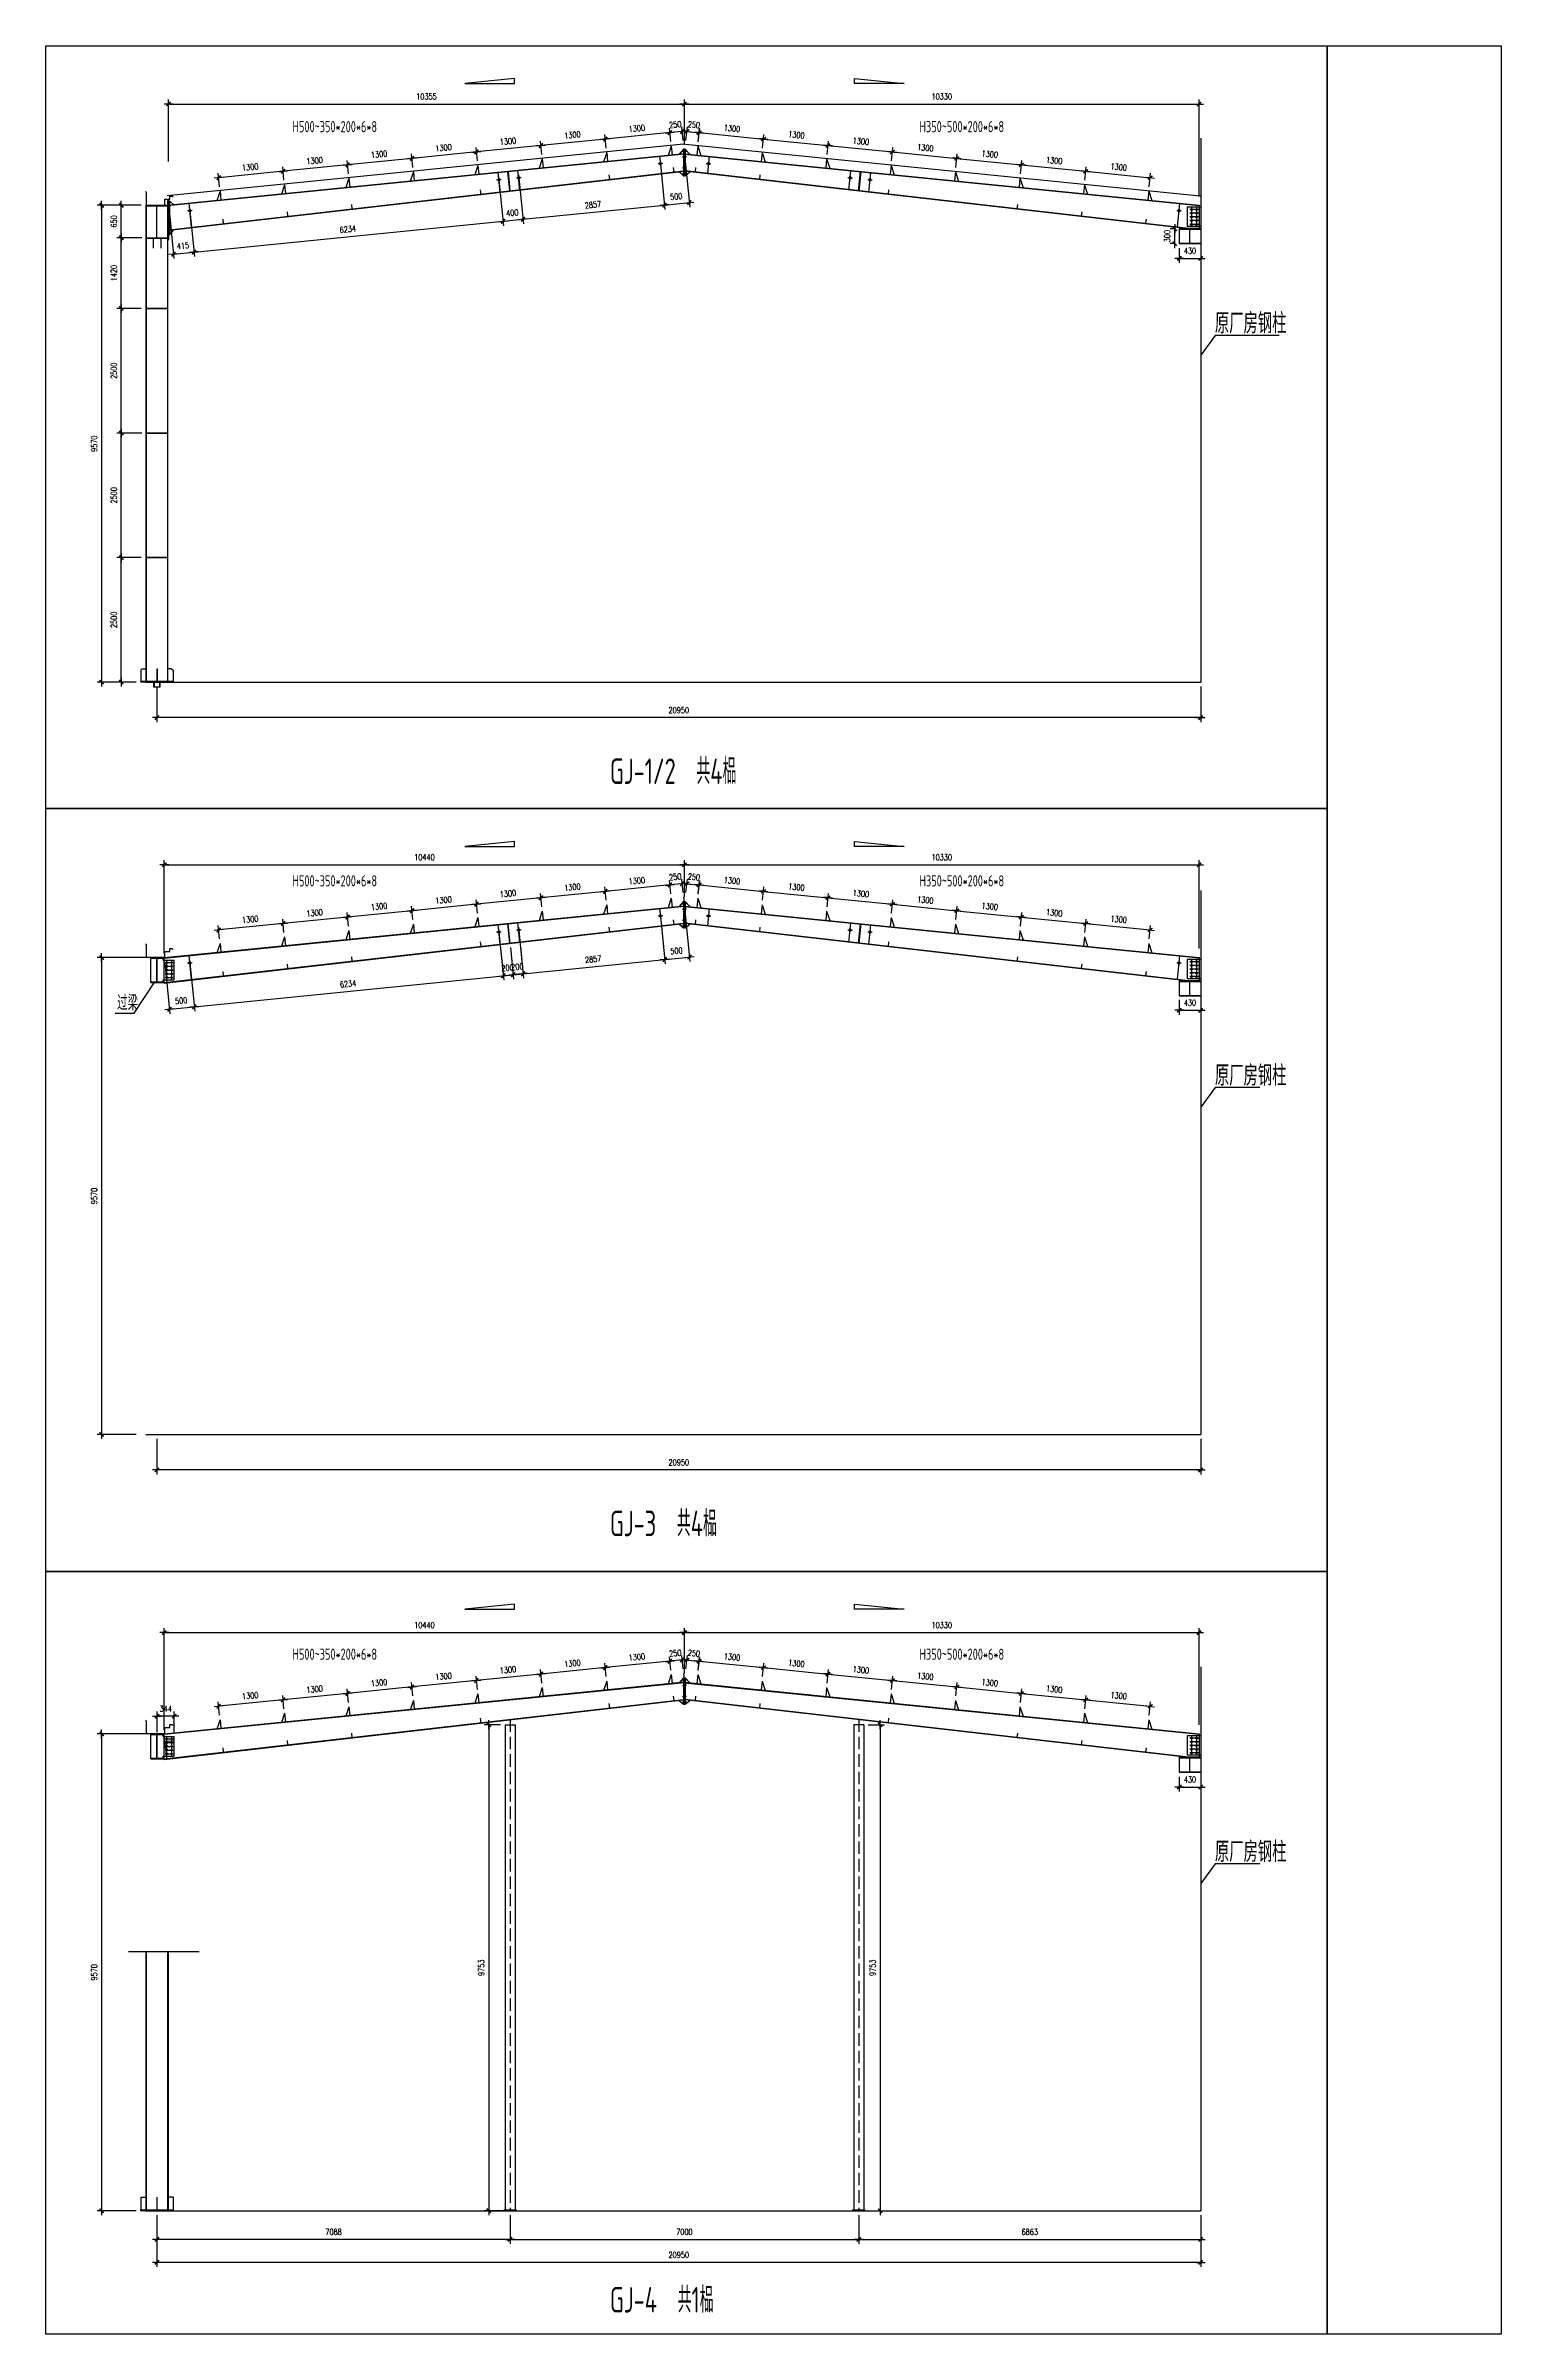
# Model space of a CAD drawing. Header units: millimetres. Extents: x 2287919 to 2522484, y -1845182 to -1736911.
# Drawn here: x 2365560 to 2394774, y -1845182 to -1799252 of the extents above; entities that cross this region are included whole.
import ezdxf

# ---------------------------------------------------------------- set-up
doc = ezdxf.new("R2010")
doc.units = ezdxf.units.MM
doc.header["$LTSCALE"] = 1000
doc.header["$PDMODE"] = 34
doc.linetypes.add('DASH', pattern=[0.35, 0.25, -0.1])
doc.styles.add('DIM_FONT', font='simplex.shx', dxfattribs={"width": 0.8, "bigfont": 'hztxt.shx'})
doc.styles.add('hz', font='gbenor.shx', dxfattribs={"width": 0.75, "height": 100, "bigfont": 'gbcbig.shx'})
doc.styles.add('TSSD_Label', font='Tssdeng.shx', dxfattribs={"width": 0.7, "bigfont": 'hztxt.shx'})
doc.dimstyles.new('WGH(1)', dxfattribs={"dimscale": 1.2, "dimtxt": 100, "dimasz": 0.5, "dimexe": 75, "dimexo": 75, "dimgap": 75, "dimtad": 1, "dimdec": 0, "dimzin": 0, "dimdsep": 46, "dimtxsty": 'DIM_FONT', "dimblk1": '_DIMX', "dimblk2": '_DIMX', "dimsah": 1, "dimcen": 0.09, "dimclrd": 3, "dimclre": 3, "dimclrt": 7, "dimadec": 0, "dimazin": 0, "dimtfac": 1, "dimtdec": 0, "dimtix": 1, "dimtmove": 2, "dimatfit": 3, "dimldrblk": '_DIMX', "dimfxl": 1, "dimtolj": 1, "dimtzin": 0, "dimarcsym": 0})

# ---------------------------------------------------------------- blocks, each defined once
blk = doc.blocks.new('_DIMX')
blk.add_line((-150, 0), (150, 0))
at = {"const_width": 50}
blk.add_lwpolyline([(-70, -70), (70, 70)], dxfattribs=at)
blk = doc.blocks.new('*D118')
at = {"color": 3, "lineweight": -2}
for p, q in [((2367792, -1812114), (2367792, -1812827)), ((2388742, -1812114), (2388742, -1812827)), ((2388741, -1812737), (2367793, -1812737))]:
    blk.add_line(p, q, dxfattribs=at)
at = {"layer": 'Defpoints', "color": 0}
for p in [(2367792, -1812024), (2388742, -1812024), (2367792, -1812737)]:
    blk.add_point(p, dxfattribs=at)
at = {"color": 3, "lineweight": -2, "xscale": 0.6, "yscale": 0.6, "zscale": 0.6, "rotation": 180}
blk.add_blockref('_DIMX', (2367792, -1812737), dxfattribs=at)
at = {"color": 3, "lineweight": -2, "xscale": 0.6, "yscale": 0.6, "zscale": 0.6}
blk.add_blockref('_DIMX', (2388742, -1812737), dxfattribs=at)
at = {"color": 7, "insert": (2378267, -1812587), "char_height": 120, "attachment_point": 5, "style": 'DIM_FONT'}
blk.add_mtext('\\A1;20950', dxfattribs=at)
blk = doc.blocks.new('*D119')
at = {"color": 3, "lineweight": -2}
for p, q in [((2378379, -1801239), (2378379, -1800331)), ((2378380, -1800421), (2388708, -1800421)), ((2388709, -1802274), (2388709, -1800331))]:
    blk.add_line(p, q, dxfattribs=at)
at = {"layer": 'Defpoints', "color": 0}
for p in [(2388709, -1800421), (2378379, -1801329), (2388709, -1802364)]:
    blk.add_point(p, dxfattribs=at)
at = {"color": 3, "lineweight": -2, "xscale": 0.6, "yscale": 0.6, "zscale": 0.6, "rotation": 180}
blk.add_blockref('_DIMX', (2378379, -1800421), dxfattribs=at)
at = {"color": 3, "lineweight": -2, "xscale": 0.6, "yscale": 0.6, "zscale": 0.6}
blk.add_blockref('_DIMX', (2388709, -1800421), dxfattribs=at)
at = {"color": 7, "insert": (2383544, -1800271), "char_height": 120, "attachment_point": 5, "style": 'DIM_FONT'}
blk.add_mtext('\\A1;10330', dxfattribs=at)
blk = doc.blocks.new('*D120')
at = {"color": 3, "lineweight": -2}
for p, q in [((2368025, -1801575), (2368025, -1800331)), ((2368026, -1800421), (2378379, -1800421)), ((2378379, -1801239), (2378379, -1800331))]:
    blk.add_line(p, q, dxfattribs=at)
at = {"layer": 'Defpoints', "color": 0}
for p in [(2378379, -1800421), (2378379, -1801329), (2368025, -1801665)]:
    blk.add_point(p, dxfattribs=at)
at = {"color": 3, "lineweight": -2, "xscale": 0.6, "yscale": 0.6, "zscale": 0.6, "rotation": 180}
blk.add_blockref('_DIMX', (2368025, -1800421), dxfattribs=at)
at = {"color": 3, "lineweight": -2, "xscale": 0.6, "yscale": 0.6, "zscale": 0.6}
blk.add_blockref('_DIMX', (2378379, -1800421), dxfattribs=at)
at = {"color": 7, "insert": (2373202, -1800271), "char_height": 120, "attachment_point": 5, "style": 'DIM_FONT'}
blk.add_mtext('\\A1;10355', dxfattribs=at)
blk = doc.blocks.new('*D79')
at = {"color": 3, "lineweight": -2}
for p, q in [((2378104, -1801175), (2378077, -1800906)), ((2378353, -1801150), (2378326, -1800881)), ((2378085, -1800996), (2378085, -1800996)), ((2378335, -1800971), (2378086, -1800996)), ((2378335, -1800971), (2378336, -1800971))]:
    blk.add_line(p, q, dxfattribs=at)
at = {"layer": 'Defpoints', "color": 0}
for p in [(2378086, -1800996), (2378113, -1801265), (2378362, -1801240)]:
    blk.add_point(p, dxfattribs=at)
at = {"color": 3, "lineweight": -2, "xscale": 0.6, "yscale": 0.6, "zscale": 0.6}
for p, rotation in [((2378335, -1800971), 185.7037500528559), ((2378086, -1800996), 5.703750052855903)]:
    blk.add_blockref('_DIMX', p, dxfattribs=dict(at, rotation=rotation))
at = {"color": 7, "insert": (2378195, -1800834), "char_height": 120, "attachment_point": 5, "rotation": 5.7038, "style": 'DIM_FONT'}
blk.add_mtext('\\A1;250', dxfattribs=at)
blk = doc.blocks.new('*D80')
at = {"color": 3, "lineweight": -2}
for p, q in [((2378408, -1801151), (2378438, -1800882)), ((2378656, -1801179), (2378687, -1800910)), ((2378427, -1800971), (2378427, -1800971)), ((2378428, -1800971), (2378676, -1801000)), ((2378677, -1801000), (2378678, -1801000))]:
    blk.add_line(p, q, dxfattribs=at)
at = {"layer": 'Defpoints', "color": 0}
for p in [(2378397, -1801240), (2378646, -1801268), (2378676, -1801000)]:
    blk.add_point(p, dxfattribs=at)
at = {"color": 3, "lineweight": -2, "xscale": 0.6, "yscale": 0.6, "zscale": 0.6}
for p, rotation in [((2378428, -1800971), 353.4813647159916), ((2378676, -1801000), 173.4813647159915)]:
    blk.add_blockref('_DIMX', p, dxfattribs=dict(at, rotation=rotation))
at = {"color": 7, "insert": (2378569, -1800837), "char_height": 120, "attachment_point": 5, "rotation": 353.4814, "style": 'DIM_FONT'}
blk.add_mtext('\\A1;250', dxfattribs=at)
blk = doc.blocks.new('*D121')
at = {"color": 3, "lineweight": -2}
for p, q in [((2367477, -1802454), (2366592, -1802454)), ((2366682, -1802455), (2366682, -1812024)), ((2367377, -1812024), (2366592, -1812024))]:
    blk.add_line(p, q, dxfattribs=at)
at = {"layer": 'Defpoints', "color": 0}
for p in [(2367567, -1802454), (2366682, -1812024), (2367467, -1812024)]:
    blk.add_point(p, dxfattribs=at)
at = {"color": 3, "lineweight": -2, "xscale": 0.6, "yscale": 0.6, "zscale": 0.6}
for p, rotation in [((2366682, -1802454), 90), ((2366682, -1812024), 270)]:
    blk.add_blockref('_DIMX', p, dxfattribs=dict(at, rotation=rotation))
at = {"color": 7, "insert": (2366532, -1807239), "char_height": 120, "attachment_point": 5, "rotation": 90, "style": 'DIM_FONT'}
blk.add_mtext('\\A1;9570', dxfattribs=at)
blk = doc.blocks.new('*D122')
at = {"color": 3, "lineweight": -2}
for p, q in [((2378104, -1801175), (2378077, -1800906)), ((2376810, -1801305), (2376783, -1801035)), ((2378085, -1800996), (2376793, -1801125))]:
    blk.add_line(p, q, dxfattribs=at)
at = {"layer": 'Defpoints', "color": 0}
for p in [(2376792, -1801125), (2378113, -1801265), (2376819, -1801394)]:
    blk.add_point(p, dxfattribs=at)
at = {"color": 3, "lineweight": -2, "xscale": 0.6, "yscale": 0.6, "zscale": 0.6}
for p, rotation in [((2376792, -1801125), 185.7037500528465), ((2378086, -1800996), 5.703750052846503)]:
    blk.add_blockref('_DIMX', p, dxfattribs=dict(at, rotation=rotation))
at = {"color": 7, "insert": (2377424, -1800911), "char_height": 120, "attachment_point": 5, "rotation": 5.7038, "style": 'DIM_FONT'}
blk.add_mtext('\\A1;1300', dxfattribs=at)
blk = doc.blocks.new('*D123')
at = {"color": 3, "lineweight": -2}
for p, q in [((2375517, -1801434), (2375490, -1801165)), ((2376792, -1801125), (2375499, -1801254)), ((2376810, -1801305), (2376783, -1801035))]:
    blk.add_line(p, q, dxfattribs=at)
at = {"layer": 'Defpoints', "color": 0}
for p in [(2375499, -1801254), (2375526, -1801523), (2376819, -1801394)]:
    blk.add_point(p, dxfattribs=at)
at = {"color": 3, "lineweight": -2, "xscale": 0.6, "yscale": 0.6, "zscale": 0.6}
for p, rotation in [((2375499, -1801254), 185.7037500649834), ((2376792, -1801125), 5.703750064983436)]:
    blk.add_blockref('_DIMX', p, dxfattribs=dict(at, rotation=rotation))
at = {"color": 7, "insert": (2376131, -1801040), "char_height": 120, "attachment_point": 5, "rotation": 5.7038, "style": 'DIM_FONT'}
blk.add_mtext('\\A1;1300', dxfattribs=at)
blk = doc.blocks.new('*D124')
at = {"color": 3, "lineweight": -2}
for p, q in [((2374223, -1801563), (2374196, -1801294)), ((2375498, -1801254), (2374206, -1801383)), ((2375517, -1801434), (2375490, -1801165))]:
    blk.add_line(p, q, dxfattribs=at)
at = {"layer": 'Defpoints', "color": 0}
for p in [(2374205, -1801383), (2374232, -1801652), (2375526, -1801523)]:
    blk.add_point(p, dxfattribs=at)
at = {"color": 3, "lineweight": -2, "xscale": 0.6, "yscale": 0.6, "zscale": 0.6}
for p, rotation in [((2374205, -1801383), 185.7037500649834), ((2375499, -1801254), 5.703750064983436)]:
    blk.add_blockref('_DIMX', p, dxfattribs=dict(at, rotation=rotation))
at = {"color": 7, "insert": (2374837, -1801170), "char_height": 120, "attachment_point": 5, "rotation": 5.7038, "style": 'DIM_FONT'}
blk.add_mtext('\\A1;1300', dxfattribs=at)
blk = doc.blocks.new('*D125')
at = {"color": 3, "lineweight": -2}
for p, q in [((2374223, -1801563), (2374196, -1801294)), ((2372930, -1801692), (2372903, -1801423)), ((2374205, -1801384), (2372912, -1801513))]:
    blk.add_line(p, q, dxfattribs=at)
at = {"layer": 'Defpoints', "color": 0}
for p in [(2372912, -1801513), (2372939, -1801782), (2374232, -1801652)]:
    blk.add_point(p, dxfattribs=at)
at = {"color": 3, "lineweight": -2, "xscale": 0.6, "yscale": 0.6, "zscale": 0.6}
for p, rotation in [((2374205, -1801383), 5.703750064983436), ((2372912, -1801513), 185.7037500649834)]:
    blk.add_blockref('_DIMX', p, dxfattribs=dict(at, rotation=rotation))
at = {"color": 7, "insert": (2373544, -1801299), "char_height": 120, "attachment_point": 5, "rotation": 5.7038, "style": 'DIM_FONT'}
blk.add_mtext('\\A1;1300', dxfattribs=at)
blk = doc.blocks.new('*D126')
at = {"color": 3, "lineweight": -2}
for p, q in [((2371636, -1801821), (2371609, -1801552)), ((2372911, -1801513), (2371619, -1801642)), ((2372930, -1801692), (2372903, -1801423))]:
    blk.add_line(p, q, dxfattribs=at)
at = {"layer": 'Defpoints', "color": 0}
for p in [(2371618, -1801642), (2372939, -1801782), (2371645, -1801911)]:
    blk.add_point(p, dxfattribs=at)
at = {"color": 3, "lineweight": -2, "xscale": 0.6, "yscale": 0.6, "zscale": 0.6}
for p, rotation in [((2371618, -1801642), 185.7037500649834), ((2372912, -1801513), 5.703750064983436)]:
    blk.add_blockref('_DIMX', p, dxfattribs=dict(at, rotation=rotation))
at = {"color": 7, "insert": (2372250, -1801428), "char_height": 120, "attachment_point": 5, "rotation": 5.7038, "style": 'DIM_FONT'}
blk.add_mtext('\\A1;1300', dxfattribs=at)
blk = doc.blocks.new('*D127')
at = {"color": 3, "lineweight": -2}
for p, q in [((2370342, -1801951), (2370316, -1801681)), ((2371617, -1801642), (2370325, -1801771)), ((2371636, -1801821), (2371609, -1801552))]:
    blk.add_line(p, q, dxfattribs=at)
at = {"layer": 'Defpoints', "color": 0}
for p in [(2370325, -1801771), (2370351, -1802040), (2371645, -1801911)]:
    blk.add_point(p, dxfattribs=at)
at = {"color": 3, "lineweight": -2, "xscale": 0.6, "yscale": 0.6, "zscale": 0.6}
for p, rotation in [((2370325, -1801771), 185.7037500649834), ((2371618, -1801642), 5.703750064983436)]:
    blk.add_blockref('_DIMX', p, dxfattribs=dict(at, rotation=rotation))
at = {"color": 7, "insert": (2370956, -1801557), "char_height": 120, "attachment_point": 5, "rotation": 5.7038, "style": 'DIM_FONT'}
blk.add_mtext('\\A1;1300', dxfattribs=at)
blk = doc.blocks.new('*D128')
at = {"color": 3, "lineweight": -2}
for p, q in [((2369049, -1802080), (2369022, -1801811)), ((2370324, -1801771), (2369032, -1801900)), ((2370342, -1801951), (2370316, -1801681))]:
    blk.add_line(p, q, dxfattribs=at)
at = {"layer": 'Defpoints', "color": 0}
for p in [(2369031, -1801900), (2369058, -1802169), (2370351, -1802040)]:
    blk.add_point(p, dxfattribs=at)
at = {"color": 3, "lineweight": -2, "xscale": 0.6, "yscale": 0.6, "zscale": 0.6}
for p, rotation in [((2369031, -1801900), 185.7037500649834), ((2370325, -1801771), 5.703750064983436)]:
    blk.add_blockref('_DIMX', p, dxfattribs=dict(at, rotation=rotation))
at = {"color": 7, "insert": (2369663, -1801686), "char_height": 120, "attachment_point": 5, "rotation": 5.7038, "style": 'DIM_FONT'}
blk.add_mtext('\\A1;1300', dxfattribs=at)
blk = doc.blocks.new('*D129')
at = {"color": 3, "lineweight": -2}
for p, q in [((2378655, -1801175), (2378682, -1800906)), ((2378674, -1800996), (2379966, -1801125)), ((2379949, -1801305), (2379975, -1801035))]:
    blk.add_line(p, q, dxfattribs=at)
at = {"layer": 'Defpoints', "color": 0}
for p in [(2378646, -1801265), (2379967, -1801125), (2379940, -1801394)]:
    blk.add_point(p, dxfattribs=at)
at = {"color": 3, "lineweight": -2, "xscale": 0.6, "yscale": 0.6, "zscale": 0.6}
for p, rotation in [((2378673, -1800996), 174.2962499471535), ((2379967, -1801125), 354.2962499471535)]:
    blk.add_blockref('_DIMX', p, dxfattribs=dict(at, rotation=rotation))
at = {"color": 7, "insert": (2379335, -1800911), "char_height": 120, "attachment_point": 5, "rotation": 354.2962, "style": 'DIM_FONT'}
blk.add_mtext('\\A1;1300', dxfattribs=at)
blk = doc.blocks.new('*D130')
at = {"color": 3, "lineweight": -2}
for p, q in [((2379949, -1801305), (2379975, -1801035)), ((2379967, -1801125), (2381259, -1801254)), ((2381242, -1801434), (2381269, -1801165))]:
    blk.add_line(p, q, dxfattribs=at)
at = {"layer": 'Defpoints', "color": 0}
for p in [(2381260, -1801254), (2379940, -1801394), (2381233, -1801523)]:
    blk.add_point(p, dxfattribs=at)
at = {"color": 3, "lineweight": -2, "xscale": 0.6, "yscale": 0.6, "zscale": 0.6}
for p, rotation in [((2379967, -1801125), 174.2962499350166), ((2381260, -1801254), 354.2962499350166)]:
    blk.add_blockref('_DIMX', p, dxfattribs=dict(at, rotation=rotation))
at = {"color": 7, "insert": (2380628, -1801040), "char_height": 120, "attachment_point": 5, "rotation": 354.2962, "style": 'DIM_FONT'}
blk.add_mtext('\\A1;1300', dxfattribs=at)
blk = doc.blocks.new('*D131')
at = {"color": 3, "lineweight": -2}
for p, q in [((2381242, -1801434), (2381269, -1801165)), ((2381261, -1801254), (2382553, -1801383)), ((2382536, -1801563), (2382563, -1801294))]:
    blk.add_line(p, q, dxfattribs=at)
at = {"layer": 'Defpoints', "color": 0}
for p in [(2381233, -1801523), (2382527, -1801652), (2382554, -1801383)]:
    blk.add_point(p, dxfattribs=at)
at = {"color": 3, "lineweight": -2, "xscale": 0.6, "yscale": 0.6, "zscale": 0.6}
for p, rotation in [((2381260, -1801254), 174.2962499350166), ((2382554, -1801383), 354.2962499350166)]:
    blk.add_blockref('_DIMX', p, dxfattribs=dict(at, rotation=rotation))
at = {"color": 7, "insert": (2381922, -1801170), "char_height": 120, "attachment_point": 5, "rotation": 354.2962, "style": 'DIM_FONT'}
blk.add_mtext('\\A1;1300', dxfattribs=at)
blk = doc.blocks.new('*D132')
at = {"color": 3, "lineweight": -2}
for p, q in [((2382536, -1801563), (2382563, -1801294)), ((2382554, -1801384), (2383847, -1801513)), ((2383829, -1801692), (2383856, -1801423))]:
    blk.add_line(p, q, dxfattribs=at)
at = {"layer": 'Defpoints', "color": 0}
for p in [(2382527, -1801652), (2383820, -1801782), (2383847, -1801513)]:
    blk.add_point(p, dxfattribs=at)
at = {"color": 3, "lineweight": -2, "xscale": 0.6, "yscale": 0.6, "zscale": 0.6}
for p, rotation in [((2382554, -1801383), 174.2962499350166), ((2383847, -1801513), 354.2962499350166)]:
    blk.add_blockref('_DIMX', p, dxfattribs=dict(at, rotation=rotation))
at = {"color": 7, "insert": (2383215, -1801299), "char_height": 120, "attachment_point": 5, "rotation": 354.2962, "style": 'DIM_FONT'}
blk.add_mtext('\\A1;1300', dxfattribs=at)
blk = doc.blocks.new('*D133')
at = {"color": 3, "lineweight": -2}
for p, q in [((2383829, -1801692), (2383856, -1801423)), ((2383848, -1801513), (2385140, -1801642)), ((2385123, -1801821), (2385150, -1801552))]:
    blk.add_line(p, q, dxfattribs=at)
at = {"layer": 'Defpoints', "color": 0}
for p in [(2383820, -1801782), (2385141, -1801642), (2385114, -1801911)]:
    blk.add_point(p, dxfattribs=at)
at = {"color": 3, "lineweight": -2, "xscale": 0.6, "yscale": 0.6, "zscale": 0.6}
for p, rotation in [((2383847, -1801513), 174.2962499350166), ((2385141, -1801642), 354.2962499350166)]:
    blk.add_blockref('_DIMX', p, dxfattribs=dict(at, rotation=rotation))
at = {"color": 7, "insert": (2384509, -1801428), "char_height": 120, "attachment_point": 5, "rotation": 354.2962, "style": 'DIM_FONT'}
blk.add_mtext('\\A1;1300', dxfattribs=at)
blk = doc.blocks.new('*D134')
at = {"color": 3, "lineweight": -2}
for p, q in [((2385123, -1801821), (2385150, -1801552)), ((2385141, -1801642), (2386434, -1801771)), ((2386416, -1801951), (2386443, -1801681))]:
    blk.add_line(p, q, dxfattribs=at)
at = {"layer": 'Defpoints', "color": 0}
for p in [(2386434, -1801771), (2385114, -1801911), (2386407, -1802040)]:
    blk.add_point(p, dxfattribs=at)
at = {"color": 3, "lineweight": -2, "xscale": 0.6, "yscale": 0.6, "zscale": 0.6}
for p, rotation in [((2385141, -1801642), 174.2962499350166), ((2386434, -1801771), 354.2962499350166)]:
    blk.add_blockref('_DIMX', p, dxfattribs=dict(at, rotation=rotation))
at = {"color": 7, "insert": (2385802, -1801557), "char_height": 120, "attachment_point": 5, "rotation": 354.2962, "style": 'DIM_FONT'}
blk.add_mtext('\\A1;1300', dxfattribs=at)
blk = doc.blocks.new('*D135')
at = {"color": 3, "lineweight": -2}
for p, q in [((2386416, -1801951), (2386443, -1801681)), ((2386435, -1801771), (2387727, -1801900)), ((2387710, -1802080), (2387737, -1801811))]:
    blk.add_line(p, q, dxfattribs=at)
at = {"layer": 'Defpoints', "color": 0}
for p in [(2386407, -1802040), (2387701, -1802169), (2387728, -1801900)]:
    blk.add_point(p, dxfattribs=at)
at = {"color": 3, "lineweight": -2, "xscale": 0.6, "yscale": 0.6, "zscale": 0.6}
for p, rotation in [((2386434, -1801771), 174.2962499350166), ((2387728, -1801900), 354.2962499350166)]:
    blk.add_blockref('_DIMX', p, dxfattribs=dict(at, rotation=rotation))
at = {"color": 7, "insert": (2387096, -1801686), "char_height": 120, "attachment_point": 5, "rotation": 354.2962, "style": 'DIM_FONT'}
blk.add_mtext('\\A1;1300', dxfattribs=at)
blk = doc.blocks.new('*D136')
at = {"color": 3, "lineweight": -2}
for p, q in [((2367792, -1827212), (2367792, -1827925)), ((2388742, -1827212), (2388742, -1827925)), ((2388741, -1827835), (2367793, -1827835))]:
    blk.add_line(p, q, dxfattribs=at)
at = {"layer": 'Defpoints', "color": 0}
for p in [(2367792, -1827122), (2388742, -1827122), (2367792, -1827835)]:
    blk.add_point(p, dxfattribs=at)
at = {"color": 3, "lineweight": -2, "xscale": 0.6, "yscale": 0.6, "zscale": 0.6, "rotation": 180}
blk.add_blockref('_DIMX', (2367792, -1827835), dxfattribs=at)
at = {"color": 3, "lineweight": -2, "xscale": 0.6, "yscale": 0.6, "zscale": 0.6}
blk.add_blockref('_DIMX', (2388742, -1827835), dxfattribs=at)
at = {"color": 7, "insert": (2378267, -1827685), "char_height": 120, "attachment_point": 5, "style": 'DIM_FONT'}
blk.add_mtext('\\A1;20950', dxfattribs=at)
blk = doc.blocks.new('*D81')
at = {"color": 3, "lineweight": -2}
for p, q in [((2378379, -1816337), (2378379, -1815600)), ((2388709, -1817372), (2388709, -1815600)), ((2378380, -1815690), (2388708, -1815690))]:
    blk.add_line(p, q, dxfattribs=at)
at = {"layer": 'Defpoints', "color": 0}
for p in [(2388709, -1815690), (2378379, -1816427), (2388709, -1817462)]:
    blk.add_point(p, dxfattribs=at)
at = {"color": 3, "lineweight": -2, "xscale": 0.6, "yscale": 0.6, "zscale": 0.6, "rotation": 180}
blk.add_blockref('_DIMX', (2378379, -1815690), dxfattribs=at)
at = {"color": 3, "lineweight": -2, "xscale": 0.6, "yscale": 0.6, "zscale": 0.6}
blk.add_blockref('_DIMX', (2388709, -1815690), dxfattribs=at)
at = {"color": 7, "insert": (2383544, -1815540), "char_height": 120, "attachment_point": 5, "style": 'DIM_FONT'}
blk.add_mtext('\\A1;10330', dxfattribs=at)
blk = doc.blocks.new('*D72')
at = {"color": 3, "lineweight": -2}
for p, q in [((2367940, -1817470), (2367940, -1815600)), ((2378379, -1816337), (2378379, -1815600)), ((2367941, -1815690), (2378379, -1815690))]:
    blk.add_line(p, q, dxfattribs=at)
at = {"layer": 'Defpoints', "color": 0}
for p in [(2378379, -1815690), (2378379, -1816427), (2367940, -1817560)]:
    blk.add_point(p, dxfattribs=at)
at = {"color": 3, "lineweight": -2, "xscale": 0.6, "yscale": 0.6, "zscale": 0.6, "rotation": 180}
blk.add_blockref('_DIMX', (2367940, -1815690), dxfattribs=at)
at = {"color": 3, "lineweight": -2, "xscale": 0.6, "yscale": 0.6, "zscale": 0.6}
blk.add_blockref('_DIMX', (2378379, -1815690), dxfattribs=at)
at = {"color": 7, "insert": (2373160, -1815540), "char_height": 120, "attachment_point": 5, "style": 'DIM_FONT'}
blk.add_mtext('\\A1;10440', dxfattribs=at)
blk = doc.blocks.new('*D82')
at = {"color": 3, "lineweight": -2}
for p, q in [((2378104, -1816273), (2378077, -1816004)), ((2378335, -1816069), (2378086, -1816094)), ((2378353, -1816248), (2378326, -1815979)), ((2378335, -1816069), (2378336, -1816069)), ((2378085, -1816094), (2378085, -1816094))]:
    blk.add_line(p, q, dxfattribs=at)
at = {"layer": 'Defpoints', "color": 0}
for p in [(2378086, -1816094), (2378113, -1816363), (2378362, -1816338)]:
    blk.add_point(p, dxfattribs=at)
at = {"color": 3, "lineweight": -2, "xscale": 0.6, "yscale": 0.6, "zscale": 0.6}
for p, rotation in [((2378086, -1816094), 5.703750052855903), ((2378335, -1816069), 185.7037500528559)]:
    blk.add_blockref('_DIMX', p, dxfattribs=dict(at, rotation=rotation))
at = {"color": 7, "insert": (2378195, -1815932), "char_height": 120, "attachment_point": 5, "rotation": 5.7038, "style": 'DIM_FONT'}
blk.add_mtext('\\A1;250', dxfattribs=at)
blk = doc.blocks.new('*D83')
at = {"color": 3, "lineweight": -2}
for p, q in [((2378408, -1816249), (2378438, -1815980)), ((2378427, -1816069), (2378427, -1816069)), ((2378428, -1816069), (2378676, -1816098)), ((2378656, -1816277), (2378687, -1816008)), ((2378677, -1816098), (2378678, -1816098))]:
    blk.add_line(p, q, dxfattribs=at)
at = {"layer": 'Defpoints', "color": 0}
for p in [(2378397, -1816338), (2378646, -1816366), (2378676, -1816098)]:
    blk.add_point(p, dxfattribs=at)
at = {"color": 3, "lineweight": -2, "xscale": 0.6, "yscale": 0.6, "zscale": 0.6}
for p, rotation in [((2378428, -1816069), 353.4813647160325), ((2378676, -1816098), 173.4813647160325)]:
    blk.add_blockref('_DIMX', p, dxfattribs=dict(at, rotation=rotation))
at = {"color": 7, "insert": (2378569, -1815935), "char_height": 120, "attachment_point": 5, "rotation": 353.4814, "style": 'DIM_FONT'}
blk.add_mtext('\\A1;250', dxfattribs=at)
blk = doc.blocks.new('*D84')
at = {"color": 3, "lineweight": -2}
for p, q in [((2367577, -1817552), (2366592, -1817552)), ((2366682, -1817553), (2366682, -1827122)), ((2367377, -1827122), (2366592, -1827122))]:
    blk.add_line(p, q, dxfattribs=at)
at = {"layer": 'Defpoints', "color": 0}
for p in [(2367667, -1817552), (2366682, -1827122), (2367467, -1827122)]:
    blk.add_point(p, dxfattribs=at)
at = {"color": 3, "lineweight": -2, "xscale": 0.6, "yscale": 0.6, "zscale": 0.6}
for p, rotation in [((2366682, -1817552), 90), ((2366682, -1827122), 270)]:
    blk.add_blockref('_DIMX', p, dxfattribs=dict(at, rotation=rotation))
at = {"color": 7, "insert": (2366532, -1822337), "char_height": 120, "attachment_point": 5, "rotation": 90, "style": 'DIM_FONT'}
blk.add_mtext('\\A1;9570', dxfattribs=at)
blk = doc.blocks.new('*D85')
at = {"color": 3, "lineweight": -2}
for p, q in [((2378104, -1816273), (2378077, -1816004)), ((2376810, -1816403), (2376783, -1816133)), ((2378085, -1816094), (2376793, -1816223))]:
    blk.add_line(p, q, dxfattribs=at)
at = {"layer": 'Defpoints', "color": 0}
for p in [(2376792, -1816223), (2376819, -1816492), (2378113, -1816363)]:
    blk.add_point(p, dxfattribs=at)
at = {"color": 3, "lineweight": -2, "xscale": 0.6, "yscale": 0.6, "zscale": 0.6}
for p, rotation in [((2378086, -1816094), 5.703750052846503), ((2376792, -1816223), 185.7037500528465)]:
    blk.add_blockref('_DIMX', p, dxfattribs=dict(at, rotation=rotation))
at = {"color": 7, "insert": (2377424, -1816009), "char_height": 120, "attachment_point": 5, "rotation": 5.7038, "style": 'DIM_FONT'}
blk.add_mtext('\\A1;1300', dxfattribs=at)
blk = doc.blocks.new('*D86')
at = {"color": 3, "lineweight": -2}
for p, q in [((2375517, -1816532), (2375490, -1816263)), ((2376792, -1816223), (2375499, -1816352)), ((2376810, -1816403), (2376783, -1816133))]:
    blk.add_line(p, q, dxfattribs=at)
at = {"layer": 'Defpoints', "color": 0}
for p in [(2375499, -1816352), (2376819, -1816492), (2375526, -1816621)]:
    blk.add_point(p, dxfattribs=at)
at = {"color": 3, "lineweight": -2, "xscale": 0.6, "yscale": 0.6, "zscale": 0.6}
for p, rotation in [((2375499, -1816352), 185.7037500649834), ((2376792, -1816223), 5.703750064983436)]:
    blk.add_blockref('_DIMX', p, dxfattribs=dict(at, rotation=rotation))
at = {"color": 7, "insert": (2376131, -1816138), "char_height": 120, "attachment_point": 5, "rotation": 5.7038, "style": 'DIM_FONT'}
blk.add_mtext('\\A1;1300', dxfattribs=at)
blk = doc.blocks.new('*D87')
at = {"color": 3, "lineweight": -2}
for p, q in [((2374223, -1816661), (2374196, -1816392)), ((2375498, -1816352), (2374206, -1816481)), ((2375517, -1816532), (2375490, -1816263))]:
    blk.add_line(p, q, dxfattribs=at)
at = {"layer": 'Defpoints', "color": 0}
for p in [(2374205, -1816481), (2374232, -1816750), (2375526, -1816621)]:
    blk.add_point(p, dxfattribs=at)
at = {"color": 3, "lineweight": -2, "xscale": 0.6, "yscale": 0.6, "zscale": 0.6}
for p, rotation in [((2374205, -1816481), 185.7037500649834), ((2375499, -1816352), 5.703750064983436)]:
    blk.add_blockref('_DIMX', p, dxfattribs=dict(at, rotation=rotation))
at = {"color": 7, "insert": (2374837, -1816268), "char_height": 120, "attachment_point": 5, "rotation": 5.7038, "style": 'DIM_FONT'}
blk.add_mtext('\\A1;1300', dxfattribs=at)
blk = doc.blocks.new('*D88')
at = {"color": 3, "lineweight": -2}
for p, q in [((2372930, -1816790), (2372903, -1816521)), ((2374205, -1816482), (2372912, -1816611)), ((2374223, -1816661), (2374196, -1816392))]:
    blk.add_line(p, q, dxfattribs=at)
at = {"layer": 'Defpoints', "color": 0}
for p in [(2372912, -1816611), (2372939, -1816880), (2374232, -1816750)]:
    blk.add_point(p, dxfattribs=at)
at = {"color": 3, "lineweight": -2, "xscale": 0.6, "yscale": 0.6, "zscale": 0.6}
for p, rotation in [((2374205, -1816481), 5.703750064983436), ((2372912, -1816611), 185.7037500649834)]:
    blk.add_blockref('_DIMX', p, dxfattribs=dict(at, rotation=rotation))
at = {"color": 7, "insert": (2373544, -1816397), "char_height": 120, "attachment_point": 5, "rotation": 5.7038, "style": 'DIM_FONT'}
blk.add_mtext('\\A1;1300', dxfattribs=at)
blk = doc.blocks.new('*D89')
at = {"color": 3, "lineweight": -2}
for p, q in [((2372930, -1816790), (2372903, -1816521)), ((2371636, -1816919), (2371609, -1816650)), ((2372911, -1816611), (2371619, -1816740))]:
    blk.add_line(p, q, dxfattribs=at)
at = {"layer": 'Defpoints', "color": 0}
for p in [(2371618, -1816740), (2372939, -1816880), (2371645, -1817009)]:
    blk.add_point(p, dxfattribs=at)
at = {"color": 3, "lineweight": -2, "xscale": 0.6, "yscale": 0.6, "zscale": 0.6}
for p, rotation in [((2371618, -1816740), 185.7037500649834), ((2372912, -1816611), 5.703750064983436)]:
    blk.add_blockref('_DIMX', p, dxfattribs=dict(at, rotation=rotation))
at = {"color": 7, "insert": (2372250, -1816526), "char_height": 120, "attachment_point": 5, "rotation": 5.7038, "style": 'DIM_FONT'}
blk.add_mtext('\\A1;1300', dxfattribs=at)
blk = doc.blocks.new('*D90')
at = {"color": 3, "lineweight": -2}
for p, q in [((2370342, -1817049), (2370316, -1816779)), ((2371617, -1816740), (2370325, -1816869)), ((2371636, -1816919), (2371609, -1816650))]:
    blk.add_line(p, q, dxfattribs=at)
at = {"layer": 'Defpoints', "color": 0}
for p in [(2370325, -1816869), (2370351, -1817138), (2371645, -1817009)]:
    blk.add_point(p, dxfattribs=at)
at = {"color": 3, "lineweight": -2, "xscale": 0.6, "yscale": 0.6, "zscale": 0.6}
for p, rotation in [((2370325, -1816869), 185.7037500649834), ((2371618, -1816740), 5.703750064983436)]:
    blk.add_blockref('_DIMX', p, dxfattribs=dict(at, rotation=rotation))
at = {"color": 7, "insert": (2370956, -1816655), "char_height": 120, "attachment_point": 5, "rotation": 5.7038, "style": 'DIM_FONT'}
blk.add_mtext('\\A1;1300', dxfattribs=at)
blk = doc.blocks.new('*D91')
at = {"color": 3, "lineweight": -2}
for p, q in [((2369049, -1817178), (2369022, -1816909)), ((2370324, -1816869), (2369032, -1816998)), ((2370342, -1817049), (2370316, -1816779))]:
    blk.add_line(p, q, dxfattribs=at)
at = {"layer": 'Defpoints', "color": 0}
for p in [(2369031, -1816998), (2369058, -1817267), (2370351, -1817138)]:
    blk.add_point(p, dxfattribs=at)
at = {"color": 3, "lineweight": -2, "xscale": 0.6, "yscale": 0.6, "zscale": 0.6}
for p, rotation in [((2369031, -1816998), 185.7037500649834), ((2370325, -1816869), 5.703750064983436)]:
    blk.add_blockref('_DIMX', p, dxfattribs=dict(at, rotation=rotation))
at = {"color": 7, "insert": (2369663, -1816784), "char_height": 120, "attachment_point": 5, "rotation": 5.7038, "style": 'DIM_FONT'}
blk.add_mtext('\\A1;1300', dxfattribs=at)
blk = doc.blocks.new('*D92')
at = {"color": 3, "lineweight": -2}
for p, q in [((2378655, -1816273), (2378682, -1816004)), ((2378674, -1816094), (2379966, -1816223)), ((2379949, -1816403), (2379975, -1816133))]:
    blk.add_line(p, q, dxfattribs=at)
at = {"layer": 'Defpoints', "color": 0}
for p in [(2378646, -1816363), (2379940, -1816492), (2379967, -1816223)]:
    blk.add_point(p, dxfattribs=at)
at = {"color": 3, "lineweight": -2, "xscale": 0.6, "yscale": 0.6, "zscale": 0.6}
for p, rotation in [((2378673, -1816094), 174.2962499471535), ((2379967, -1816223), 354.2962499471535)]:
    blk.add_blockref('_DIMX', p, dxfattribs=dict(at, rotation=rotation))
at = {"color": 7, "insert": (2379335, -1816009), "char_height": 120, "attachment_point": 5, "rotation": 354.2962, "style": 'DIM_FONT'}
blk.add_mtext('\\A1;1300', dxfattribs=at)
blk = doc.blocks.new('*D93')
at = {"color": 3, "lineweight": -2}
for p, q in [((2379949, -1816403), (2379975, -1816133)), ((2379967, -1816223), (2381259, -1816352)), ((2381242, -1816532), (2381269, -1816263))]:
    blk.add_line(p, q, dxfattribs=at)
at = {"layer": 'Defpoints', "color": 0}
for p in [(2379940, -1816492), (2381260, -1816352), (2381233, -1816621)]:
    blk.add_point(p, dxfattribs=at)
at = {"color": 3, "lineweight": -2, "xscale": 0.6, "yscale": 0.6, "zscale": 0.6}
for p, rotation in [((2379967, -1816223), 174.2962499350166), ((2381260, -1816352), 354.2962499350166)]:
    blk.add_blockref('_DIMX', p, dxfattribs=dict(at, rotation=rotation))
at = {"color": 7, "insert": (2380628, -1816138), "char_height": 120, "attachment_point": 5, "rotation": 354.2962, "style": 'DIM_FONT'}
blk.add_mtext('\\A1;1300', dxfattribs=at)
blk = doc.blocks.new('*D94')
at = {"color": 3, "lineweight": -2}
for p, q in [((2381242, -1816532), (2381269, -1816263)), ((2381261, -1816352), (2382553, -1816481)), ((2382536, -1816661), (2382563, -1816392))]:
    blk.add_line(p, q, dxfattribs=at)
at = {"layer": 'Defpoints', "color": 0}
for p in [(2382554, -1816481), (2381233, -1816621), (2382527, -1816750)]:
    blk.add_point(p, dxfattribs=at)
at = {"color": 3, "lineweight": -2, "xscale": 0.6, "yscale": 0.6, "zscale": 0.6}
for p, rotation in [((2381260, -1816352), 174.2962499350166), ((2382554, -1816481), 354.2962499350166)]:
    blk.add_blockref('_DIMX', p, dxfattribs=dict(at, rotation=rotation))
at = {"color": 7, "insert": (2381922, -1816268), "char_height": 120, "attachment_point": 5, "rotation": 354.2962, "style": 'DIM_FONT'}
blk.add_mtext('\\A1;1300', dxfattribs=at)
blk = doc.blocks.new('*D95')
at = {"color": 3, "lineweight": -2}
for p, q in [((2382536, -1816661), (2382563, -1816392)), ((2382554, -1816482), (2383847, -1816611)), ((2383829, -1816790), (2383856, -1816521))]:
    blk.add_line(p, q, dxfattribs=at)
at = {"layer": 'Defpoints', "color": 0}
for p in [(2382527, -1816750), (2383820, -1816880), (2383847, -1816611)]:
    blk.add_point(p, dxfattribs=at)
at = {"color": 3, "lineweight": -2, "xscale": 0.6, "yscale": 0.6, "zscale": 0.6}
for p, rotation in [((2382554, -1816481), 174.2962499350166), ((2383847, -1816611), 354.2962499350166)]:
    blk.add_blockref('_DIMX', p, dxfattribs=dict(at, rotation=rotation))
at = {"color": 7, "insert": (2383215, -1816397), "char_height": 120, "attachment_point": 5, "rotation": 354.2962, "style": 'DIM_FONT'}
blk.add_mtext('\\A1;1300', dxfattribs=at)
blk = doc.blocks.new('*D96')
at = {"color": 3, "lineweight": -2}
for p, q in [((2383829, -1816790), (2383856, -1816521)), ((2383848, -1816611), (2385140, -1816740)), ((2385123, -1816919), (2385150, -1816650))]:
    blk.add_line(p, q, dxfattribs=at)
at = {"layer": 'Defpoints', "color": 0}
for p in [(2383820, -1816880), (2385141, -1816740), (2385114, -1817009)]:
    blk.add_point(p, dxfattribs=at)
at = {"color": 3, "lineweight": -2, "xscale": 0.6, "yscale": 0.6, "zscale": 0.6}
for p, rotation in [((2383847, -1816611), 174.2962499350166), ((2385141, -1816740), 354.2962499350166)]:
    blk.add_blockref('_DIMX', p, dxfattribs=dict(at, rotation=rotation))
at = {"color": 7, "insert": (2384509, -1816526), "char_height": 120, "attachment_point": 5, "rotation": 354.2962, "style": 'DIM_FONT'}
blk.add_mtext('\\A1;1300', dxfattribs=at)
blk = doc.blocks.new('*D97')
at = {"color": 3, "lineweight": -2}
for p, q in [((2385123, -1816919), (2385150, -1816650)), ((2385141, -1816740), (2386434, -1816869)), ((2386416, -1817049), (2386443, -1816779))]:
    blk.add_line(p, q, dxfattribs=at)
at = {"layer": 'Defpoints', "color": 0}
for p in [(2386434, -1816869), (2385114, -1817009), (2386407, -1817138)]:
    blk.add_point(p, dxfattribs=at)
at = {"color": 3, "lineweight": -2, "xscale": 0.6, "yscale": 0.6, "zscale": 0.6}
for p, rotation in [((2385141, -1816740), 174.2962499350166), ((2386434, -1816869), 354.2962499350166)]:
    blk.add_blockref('_DIMX', p, dxfattribs=dict(at, rotation=rotation))
at = {"color": 7, "insert": (2385802, -1816655), "char_height": 120, "attachment_point": 5, "rotation": 354.2962, "style": 'DIM_FONT'}
blk.add_mtext('\\A1;1300', dxfattribs=at)
blk = doc.blocks.new('*D98')
at = {"color": 3, "lineweight": -2}
for p, q in [((2386416, -1817049), (2386443, -1816779)), ((2386435, -1816869), (2387727, -1816998)), ((2387710, -1817178), (2387737, -1816909))]:
    blk.add_line(p, q, dxfattribs=at)
at = {"layer": 'Defpoints', "color": 0}
for p in [(2386407, -1817138), (2387701, -1817267), (2387728, -1816998)]:
    blk.add_point(p, dxfattribs=at)
at = {"color": 3, "lineweight": -2, "xscale": 0.6, "yscale": 0.6, "zscale": 0.6}
for p, rotation in [((2386434, -1816869), 174.2962499350166), ((2387728, -1816998), 354.2962499350166)]:
    blk.add_blockref('_DIMX', p, dxfattribs=dict(at, rotation=rotation))
at = {"color": 7, "insert": (2387096, -1816784), "char_height": 120, "attachment_point": 5, "rotation": 354.2962, "style": 'DIM_FONT'}
blk.add_mtext('\\A1;1300', dxfattribs=at)
blk = doc.blocks.new('*D99')
at = {"color": 3, "lineweight": -2}
for p, q in [((2367792, -1842793), (2367792, -1843830)), ((2388742, -1842793), (2388742, -1843830)), ((2388741, -1843740), (2367793, -1843740))]:
    blk.add_line(p, q, dxfattribs=at)
at = {"layer": 'Defpoints', "color": 0}
for p in [(2367792, -1842703), (2388742, -1842703), (2367792, -1843740)]:
    blk.add_point(p, dxfattribs=at)
at = {"color": 3, "lineweight": -2, "xscale": 0.6, "yscale": 0.6, "zscale": 0.6, "rotation": 180}
blk.add_blockref('_DIMX', (2367792, -1843740), dxfattribs=at)
at = {"color": 3, "lineweight": -2, "xscale": 0.6, "yscale": 0.6, "zscale": 0.6}
blk.add_blockref('_DIMX', (2388742, -1843740), dxfattribs=at)
at = {"color": 7, "insert": (2378267, -1843590), "char_height": 120, "attachment_point": 5, "style": 'DIM_FONT'}
blk.add_mtext('\\A1;20950', dxfattribs=at)
blk = doc.blocks.new('*D100')
at = {"color": 3, "lineweight": -2}
for p, q in [((2378379, -1831918), (2378379, -1831010)), ((2378380, -1831100), (2388708, -1831100)), ((2388709, -1832953), (2388709, -1831010))]:
    blk.add_line(p, q, dxfattribs=at)
at = {"layer": 'Defpoints', "color": 0}
for p in [(2388709, -1831100), (2378379, -1832008), (2388709, -1833043)]:
    blk.add_point(p, dxfattribs=at)
at = {"color": 3, "lineweight": -2, "xscale": 0.6, "yscale": 0.6, "zscale": 0.6, "rotation": 180}
blk.add_blockref('_DIMX', (2378379, -1831100), dxfattribs=at)
at = {"color": 3, "lineweight": -2, "xscale": 0.6, "yscale": 0.6, "zscale": 0.6}
blk.add_blockref('_DIMX', (2388709, -1831100), dxfattribs=at)
at = {"color": 7, "insert": (2383544, -1830950), "char_height": 120, "attachment_point": 5, "style": 'DIM_FONT'}
blk.add_mtext('\\A1;10330', dxfattribs=at)
blk = doc.blocks.new('*D73')
at = {"color": 3, "lineweight": -2}
for p, q in [((2367940, -1833051), (2367940, -1831010)), ((2367941, -1831100), (2378379, -1831100)), ((2378379, -1831918), (2378379, -1831010))]:
    blk.add_line(p, q, dxfattribs=at)
at = {"layer": 'Defpoints', "color": 0}
for p in [(2378379, -1831100), (2378379, -1832008), (2367940, -1833141)]:
    blk.add_point(p, dxfattribs=at)
at = {"color": 3, "lineweight": -2, "xscale": 0.6, "yscale": 0.6, "zscale": 0.6, "rotation": 180}
blk.add_blockref('_DIMX', (2367940, -1831100), dxfattribs=at)
at = {"color": 3, "lineweight": -2, "xscale": 0.6, "yscale": 0.6, "zscale": 0.6}
blk.add_blockref('_DIMX', (2378379, -1831100), dxfattribs=at)
at = {"color": 7, "insert": (2373160, -1830950), "char_height": 120, "attachment_point": 5, "style": 'DIM_FONT'}
blk.add_mtext('\\A1;10440', dxfattribs=at)
blk = doc.blocks.new('*D101')
at = {"color": 3, "lineweight": -2}
for p, q in [((2378104, -1831854), (2378077, -1831585)), ((2378085, -1831675), (2378085, -1831675)), ((2378335, -1831650), (2378086, -1831675)), ((2378353, -1831829), (2378326, -1831560)), ((2378335, -1831650), (2378336, -1831650))]:
    blk.add_line(p, q, dxfattribs=at)
at = {"layer": 'Defpoints', "color": 0}
for p in [(2378086, -1831675), (2378113, -1831944), (2378362, -1831919)]:
    blk.add_point(p, dxfattribs=at)
at = {"color": 3, "lineweight": -2, "xscale": 0.6, "yscale": 0.6, "zscale": 0.6}
for p, rotation in [((2378086, -1831675), 5.703750052855903), ((2378335, -1831650), 185.7037500528559)]:
    blk.add_blockref('_DIMX', p, dxfattribs=dict(at, rotation=rotation))
at = {"color": 7, "insert": (2378195, -1831513), "char_height": 120, "attachment_point": 5, "rotation": 5.7038, "style": 'DIM_FONT'}
blk.add_mtext('\\A1;250', dxfattribs=at)
blk = doc.blocks.new('*D102')
at = {"color": 3, "lineweight": -2}
for p, q in [((2378408, -1831829), (2378438, -1831561)), ((2378427, -1831650), (2378427, -1831650)), ((2378428, -1831650), (2378676, -1831679)), ((2378656, -1831858), (2378687, -1831589)), ((2378677, -1831679), (2378678, -1831679))]:
    blk.add_line(p, q, dxfattribs=at)
at = {"layer": 'Defpoints', "color": 0}
for p in [(2378676, -1831679), (2378397, -1831919), (2378646, -1831947)]:
    blk.add_point(p, dxfattribs=at)
at = {"color": 3, "lineweight": -2, "xscale": 0.6, "yscale": 0.6, "zscale": 0.6}
for p, rotation in [((2378428, -1831650), 353.4813647160325), ((2378676, -1831679), 173.4813647160325)]:
    blk.add_blockref('_DIMX', p, dxfattribs=dict(at, rotation=rotation))
at = {"color": 7, "insert": (2378569, -1831515), "char_height": 120, "attachment_point": 5, "rotation": 353.4814, "style": 'DIM_FONT'}
blk.add_mtext('\\A1;250', dxfattribs=at)
blk = doc.blocks.new('*D103')
at = {"color": 3, "lineweight": -2}
for p, q in [((2367577, -1833133), (2366592, -1833133)), ((2366682, -1833134), (2366682, -1842702)), ((2367377, -1842703), (2366592, -1842703))]:
    blk.add_line(p, q, dxfattribs=at)
at = {"layer": 'Defpoints', "color": 0}
for p in [(2367667, -1833133), (2366682, -1842703), (2367467, -1842703)]:
    blk.add_point(p, dxfattribs=at)
at = {"color": 3, "lineweight": -2, "xscale": 0.6, "yscale": 0.6, "zscale": 0.6}
for p, rotation in [((2366682, -1833133), 90), ((2366682, -1842703), 270)]:
    blk.add_blockref('_DIMX', p, dxfattribs=dict(at, rotation=rotation))
at = {"color": 7, "insert": (2366532, -1837918), "char_height": 120, "attachment_point": 5, "rotation": 90, "style": 'DIM_FONT'}
blk.add_mtext('\\A1;9570', dxfattribs=at)
blk = doc.blocks.new('*D104')
at = {"color": 3, "lineweight": -2}
for p, q in [((2378085, -1831675), (2376793, -1831804)), ((2378104, -1831854), (2378077, -1831585)), ((2376810, -1831983), (2376783, -1831714))]:
    blk.add_line(p, q, dxfattribs=at)
at = {"layer": 'Defpoints', "color": 0}
for p in [(2376792, -1831804), (2376819, -1832073), (2378113, -1831944)]:
    blk.add_point(p, dxfattribs=at)
at = {"color": 3, "lineweight": -2, "xscale": 0.6, "yscale": 0.6, "zscale": 0.6}
for p, rotation in [((2378086, -1831675), 5.703750052846503), ((2376792, -1831804), 185.7037500528465)]:
    blk.add_blockref('_DIMX', p, dxfattribs=dict(at, rotation=rotation))
at = {"color": 7, "insert": (2377424, -1831590), "char_height": 120, "attachment_point": 5, "rotation": 5.7038, "style": 'DIM_FONT'}
blk.add_mtext('\\A1;1300', dxfattribs=at)
blk = doc.blocks.new('*D105')
at = {"color": 3, "lineweight": -2}
for p, q in [((2375517, -1832113), (2375490, -1831844)), ((2376792, -1831804), (2375499, -1831933)), ((2376810, -1831983), (2376783, -1831714))]:
    blk.add_line(p, q, dxfattribs=at)
at = {"layer": 'Defpoints', "color": 0}
for p in [(2375499, -1831933), (2376819, -1832073), (2375526, -1832202)]:
    blk.add_point(p, dxfattribs=at)
at = {"color": 3, "lineweight": -2, "xscale": 0.6, "yscale": 0.6, "zscale": 0.6}
for p, rotation in [((2375499, -1831933), 185.7037500649834), ((2376792, -1831804), 5.703750064983436)]:
    blk.add_blockref('_DIMX', p, dxfattribs=dict(at, rotation=rotation))
at = {"color": 7, "insert": (2376131, -1831719), "char_height": 120, "attachment_point": 5, "rotation": 5.7038, "style": 'DIM_FONT'}
blk.add_mtext('\\A1;1300', dxfattribs=at)
blk = doc.blocks.new('*D106')
at = {"color": 3, "lineweight": -2}
for p, q in [((2374223, -1832242), (2374196, -1831973)), ((2375498, -1831933), (2374206, -1832062)), ((2375517, -1832113), (2375490, -1831844))]:
    blk.add_line(p, q, dxfattribs=at)
at = {"layer": 'Defpoints', "color": 0}
for p in [(2374205, -1832062), (2374232, -1832331), (2375526, -1832202)]:
    blk.add_point(p, dxfattribs=at)
at = {"color": 3, "lineweight": -2, "xscale": 0.6, "yscale": 0.6, "zscale": 0.6}
for p, rotation in [((2374205, -1832062), 185.7037500649834), ((2375499, -1831933), 5.703750064983436)]:
    blk.add_blockref('_DIMX', p, dxfattribs=dict(at, rotation=rotation))
at = {"color": 7, "insert": (2374837, -1831848), "char_height": 120, "attachment_point": 5, "rotation": 5.7038, "style": 'DIM_FONT'}
blk.add_mtext('\\A1;1300', dxfattribs=at)
blk = doc.blocks.new('*D107')
at = {"color": 3, "lineweight": -2}
for p, q in [((2372930, -1832371), (2372903, -1832102)), ((2374205, -1832062), (2372912, -1832191)), ((2374223, -1832242), (2374196, -1831973))]:
    blk.add_line(p, q, dxfattribs=at)
at = {"layer": 'Defpoints', "color": 0}
for p in [(2372912, -1832192), (2372939, -1832461), (2374232, -1832331)]:
    blk.add_point(p, dxfattribs=at)
at = {"color": 3, "lineweight": -2, "xscale": 0.6, "yscale": 0.6, "zscale": 0.6}
for p, rotation in [((2372912, -1832192), 185.7037500649834), ((2374205, -1832062), 5.703750064983436)]:
    blk.add_blockref('_DIMX', p, dxfattribs=dict(at, rotation=rotation))
at = {"color": 7, "insert": (2373544, -1831978), "char_height": 120, "attachment_point": 5, "rotation": 5.7038, "style": 'DIM_FONT'}
blk.add_mtext('\\A1;1300', dxfattribs=at)
blk = doc.blocks.new('*D108')
at = {"color": 3, "lineweight": -2}
for p, q in [((2372930, -1832371), (2372903, -1832102)), ((2371636, -1832500), (2371609, -1832231)), ((2372911, -1832192), (2371619, -1832321))]:
    blk.add_line(p, q, dxfattribs=at)
at = {"layer": 'Defpoints', "color": 0}
for p in [(2371618, -1832321), (2371645, -1832590), (2372939, -1832461)]:
    blk.add_point(p, dxfattribs=at)
at = {"color": 3, "lineweight": -2, "xscale": 0.6, "yscale": 0.6, "zscale": 0.6}
for p, rotation in [((2372912, -1832192), 5.703750064983436), ((2371618, -1832321), 185.7037500649834)]:
    blk.add_blockref('_DIMX', p, dxfattribs=dict(at, rotation=rotation))
at = {"color": 7, "insert": (2372250, -1832107), "char_height": 120, "attachment_point": 5, "rotation": 5.7038, "style": 'DIM_FONT'}
blk.add_mtext('\\A1;1300', dxfattribs=at)
blk = doc.blocks.new('*D109')
at = {"color": 3, "lineweight": -2}
for p, q in [((2370342, -1832629), (2370316, -1832360)), ((2371617, -1832321), (2370325, -1832450)), ((2371636, -1832500), (2371609, -1832231))]:
    blk.add_line(p, q, dxfattribs=at)
at = {"layer": 'Defpoints', "color": 0}
for p in [(2370325, -1832450), (2371645, -1832590), (2370351, -1832719)]:
    blk.add_point(p, dxfattribs=at)
at = {"color": 3, "lineweight": -2, "xscale": 0.6, "yscale": 0.6, "zscale": 0.6}
for p, rotation in [((2370325, -1832450), 185.7037500649834), ((2371618, -1832321), 5.703750064983436)]:
    blk.add_blockref('_DIMX', p, dxfattribs=dict(at, rotation=rotation))
at = {"color": 7, "insert": (2370956, -1832236), "char_height": 120, "attachment_point": 5, "rotation": 5.7038, "style": 'DIM_FONT'}
blk.add_mtext('\\A1;1300', dxfattribs=at)
blk = doc.blocks.new('*D110')
at = {"color": 3, "lineweight": -2}
for p, q in [((2369049, -1832759), (2369022, -1832490)), ((2370324, -1832450), (2369032, -1832579)), ((2370342, -1832629), (2370316, -1832360))]:
    blk.add_line(p, q, dxfattribs=at)
at = {"layer": 'Defpoints', "color": 0}
for p in [(2369031, -1832579), (2369058, -1832848), (2370351, -1832719)]:
    blk.add_point(p, dxfattribs=at)
at = {"color": 3, "lineweight": -2, "xscale": 0.6, "yscale": 0.6, "zscale": 0.6}
for p, rotation in [((2369031, -1832579), 185.7037500649834), ((2370325, -1832450), 5.703750064983436)]:
    blk.add_blockref('_DIMX', p, dxfattribs=dict(at, rotation=rotation))
at = {"color": 7, "insert": (2369663, -1832365), "char_height": 120, "attachment_point": 5, "rotation": 5.7038, "style": 'DIM_FONT'}
blk.add_mtext('\\A1;1300', dxfattribs=at)
blk = doc.blocks.new('*D111')
at = {"color": 3, "lineweight": -2}
for p, q in [((2378655, -1831854), (2378682, -1831585)), ((2378674, -1831675), (2379966, -1831804)), ((2379949, -1831983), (2379975, -1831714))]:
    blk.add_line(p, q, dxfattribs=at)
at = {"layer": 'Defpoints', "color": 0}
for p in [(2378646, -1831944), (2379940, -1832073), (2379967, -1831804)]:
    blk.add_point(p, dxfattribs=at)
at = {"color": 3, "lineweight": -2, "xscale": 0.6, "yscale": 0.6, "zscale": 0.6}
for p, rotation in [((2378673, -1831675), 174.2962499471535), ((2379967, -1831804), 354.2962499471535)]:
    blk.add_blockref('_DIMX', p, dxfattribs=dict(at, rotation=rotation))
at = {"color": 7, "insert": (2379335, -1831590), "char_height": 120, "attachment_point": 5, "rotation": 354.2962, "style": 'DIM_FONT'}
blk.add_mtext('\\A1;1300', dxfattribs=at)
blk = doc.blocks.new('*D112')
at = {"color": 3, "lineweight": -2}
for p, q in [((2379949, -1831983), (2379975, -1831714)), ((2379967, -1831804), (2381259, -1831933)), ((2381242, -1832113), (2381269, -1831844))]:
    blk.add_line(p, q, dxfattribs=at)
at = {"layer": 'Defpoints', "color": 0}
for p in [(2379940, -1832073), (2381260, -1831933), (2381233, -1832202)]:
    blk.add_point(p, dxfattribs=at)
at = {"color": 3, "lineweight": -2, "xscale": 0.6, "yscale": 0.6, "zscale": 0.6}
for p, rotation in [((2379967, -1831804), 174.2962499350166), ((2381260, -1831933), 354.2962499350166)]:
    blk.add_blockref('_DIMX', p, dxfattribs=dict(at, rotation=rotation))
at = {"color": 7, "insert": (2380628, -1831719), "char_height": 120, "attachment_point": 5, "rotation": 354.2962, "style": 'DIM_FONT'}
blk.add_mtext('\\A1;1300', dxfattribs=at)
blk = doc.blocks.new('*D113')
at = {"color": 3, "lineweight": -2}
for p, q in [((2381242, -1832113), (2381269, -1831844)), ((2381261, -1831933), (2382553, -1832062)), ((2382536, -1832242), (2382563, -1831973))]:
    blk.add_line(p, q, dxfattribs=at)
at = {"layer": 'Defpoints', "color": 0}
for p in [(2382554, -1832062), (2381233, -1832202), (2382527, -1832331)]:
    blk.add_point(p, dxfattribs=at)
at = {"color": 3, "lineweight": -2, "xscale": 0.6, "yscale": 0.6, "zscale": 0.6}
for p, rotation in [((2381260, -1831933), 174.2962499350166), ((2382554, -1832062), 354.2962499350166)]:
    blk.add_blockref('_DIMX', p, dxfattribs=dict(at, rotation=rotation))
at = {"color": 7, "insert": (2381922, -1831848), "char_height": 120, "attachment_point": 5, "rotation": 354.2962, "style": 'DIM_FONT'}
blk.add_mtext('\\A1;1300', dxfattribs=at)
blk = doc.blocks.new('*D114')
at = {"color": 3, "lineweight": -2}
for p, q in [((2382536, -1832242), (2382563, -1831973)), ((2382554, -1832062), (2383847, -1832191)), ((2383829, -1832371), (2383856, -1832102))]:
    blk.add_line(p, q, dxfattribs=at)
at = {"layer": 'Defpoints', "color": 0}
for p in [(2382527, -1832331), (2383820, -1832461), (2383847, -1832192)]:
    blk.add_point(p, dxfattribs=at)
at = {"color": 3, "lineweight": -2, "xscale": 0.6, "yscale": 0.6, "zscale": 0.6}
for p, rotation in [((2382554, -1832062), 174.2962499350166), ((2383847, -1832192), 354.2962499350166)]:
    blk.add_blockref('_DIMX', p, dxfattribs=dict(at, rotation=rotation))
at = {"color": 7, "insert": (2383215, -1831978), "char_height": 120, "attachment_point": 5, "rotation": 354.2962, "style": 'DIM_FONT'}
blk.add_mtext('\\A1;1300', dxfattribs=at)
blk = doc.blocks.new('*D115')
at = {"color": 3, "lineweight": -2}
for p, q in [((2383829, -1832371), (2383856, -1832102)), ((2383848, -1832192), (2385140, -1832321)), ((2385123, -1832500), (2385150, -1832231))]:
    blk.add_line(p, q, dxfattribs=at)
at = {"layer": 'Defpoints', "color": 0}
for p in [(2383820, -1832461), (2385114, -1832590), (2385141, -1832321)]:
    blk.add_point(p, dxfattribs=at)
at = {"color": 3, "lineweight": -2, "xscale": 0.6, "yscale": 0.6, "zscale": 0.6}
for p, rotation in [((2383847, -1832192), 174.2962499350166), ((2385141, -1832321), 354.2962499350166)]:
    blk.add_blockref('_DIMX', p, dxfattribs=dict(at, rotation=rotation))
at = {"color": 7, "insert": (2384509, -1832107), "char_height": 120, "attachment_point": 5, "rotation": 354.2962, "style": 'DIM_FONT'}
blk.add_mtext('\\A1;1300', dxfattribs=at)
blk = doc.blocks.new('*D116')
at = {"color": 3, "lineweight": -2}
for p, q in [((2385123, -1832500), (2385150, -1832231)), ((2385141, -1832321), (2386434, -1832450)), ((2386416, -1832629), (2386443, -1832360))]:
    blk.add_line(p, q, dxfattribs=at)
at = {"layer": 'Defpoints', "color": 0}
for p in [(2385114, -1832590), (2386434, -1832450), (2386407, -1832719)]:
    blk.add_point(p, dxfattribs=at)
at = {"color": 3, "lineweight": -2, "xscale": 0.6, "yscale": 0.6, "zscale": 0.6}
for p, rotation in [((2385141, -1832321), 174.2962499350166), ((2386434, -1832450), 354.2962499350166)]:
    blk.add_blockref('_DIMX', p, dxfattribs=dict(at, rotation=rotation))
at = {"color": 7, "insert": (2385802, -1832236), "char_height": 120, "attachment_point": 5, "rotation": 354.2962, "style": 'DIM_FONT'}
blk.add_mtext('\\A1;1300', dxfattribs=at)
blk = doc.blocks.new('*D117')
at = {"color": 3, "lineweight": -2}
for p, q in [((2386416, -1832629), (2386443, -1832360)), ((2386435, -1832450), (2387727, -1832579)), ((2387710, -1832759), (2387737, -1832490))]:
    blk.add_line(p, q, dxfattribs=at)
at = {"layer": 'Defpoints', "color": 0}
for p in [(2387728, -1832579), (2386407, -1832719), (2387701, -1832848)]:
    blk.add_point(p, dxfattribs=at)
at = {"color": 3, "lineweight": -2, "xscale": 0.6, "yscale": 0.6, "zscale": 0.6}
for p, rotation in [((2386434, -1832450), 174.2962499350166), ((2387728, -1832579), 354.2962499350166)]:
    blk.add_blockref('_DIMX', p, dxfattribs=dict(at, rotation=rotation))
at = {"color": 7, "insert": (2387096, -1832365), "char_height": 120, "attachment_point": 5, "rotation": 354.2962, "style": 'DIM_FONT'}
blk.add_mtext('\\A1;1300', dxfattribs=at)
blk = doc.blocks.new('*D74')
at = {"color": 3, "lineweight": -2}
for p, q in [((2374689, -1832950), (2374361, -1832950)), ((2374451, -1832951), (2374451, -1842702)), ((2374789, -1842703), (2374361, -1842703))]:
    blk.add_line(p, q, dxfattribs=at)
at = {"layer": 'Defpoints', "color": 0}
for p in [(2374779, -1832950), (2374451, -1842703), (2374879, -1842703)]:
    blk.add_point(p, dxfattribs=at)
at = {"color": 3, "lineweight": -2, "xscale": 0.6, "yscale": 0.6, "zscale": 0.6}
for p, rotation in [((2374451, -1832950), 90), ((2374451, -1842703), 270)]:
    blk.add_blockref('_DIMX', p, dxfattribs=dict(at, rotation=rotation))
at = {"color": 7, "insert": (2374301, -1837827), "char_height": 120, "attachment_point": 5, "rotation": 90, "style": 'DIM_FONT'}
blk.add_mtext('\\A1;9753', dxfattribs=at)
blk = doc.blocks.new('*D75')
at = {"color": 3, "lineweight": -2}
for p, q in [((2381879, -1842793), (2381879, -1843368)), ((2388742, -1842793), (2388742, -1843368)), ((2381880, -1843278), (2388741, -1843278))]:
    blk.add_line(p, q, dxfattribs=at)
at = {"layer": 'Defpoints', "color": 0}
for p in [(2381879, -1842703), (2388742, -1842703), (2388742, -1843278)]:
    blk.add_point(p, dxfattribs=at)
at = {"color": 3, "lineweight": -2, "xscale": 0.6, "yscale": 0.6, "zscale": 0.6, "rotation": 180}
blk.add_blockref('_DIMX', (2381879, -1843278), dxfattribs=at)
at = {"color": 3, "lineweight": -2, "xscale": 0.6, "yscale": 0.6, "zscale": 0.6}
blk.add_blockref('_DIMX', (2388742, -1843278), dxfattribs=at)
at = {"color": 7, "insert": (2385311, -1843128), "char_height": 120, "attachment_point": 5, "style": 'DIM_FONT'}
blk.add_mtext('\\A1;6863', dxfattribs=at)
blk = doc.blocks.new('*D76')
at = {"color": 3, "lineweight": -2}
for p, q in [((2367792, -1842883), (2367792, -1843368)), ((2374879, -1842793), (2374879, -1843368)), ((2374879, -1843278), (2367793, -1843278))]:
    blk.add_line(p, q, dxfattribs=at)
at = {"layer": 'Defpoints', "color": 0}
for p in [(2374879, -1842703), (2367792, -1842793), (2367792, -1843278)]:
    blk.add_point(p, dxfattribs=at)
at = {"color": 3, "lineweight": -2, "xscale": 0.6, "yscale": 0.6, "zscale": 0.6, "rotation": 180}
blk.add_blockref('_DIMX', (2367792, -1843278), dxfattribs=at)
at = {"color": 3, "lineweight": -2, "xscale": 0.6, "yscale": 0.6, "zscale": 0.6}
blk.add_blockref('_DIMX', (2374879, -1843278), dxfattribs=at)
at = {"color": 7, "insert": (2371336, -1843128), "char_height": 120, "attachment_point": 5, "style": 'DIM_FONT'}
blk.add_mtext('\\A1;7088', dxfattribs=at)
blk = doc.blocks.new('*D77')
at = {"color": 3, "lineweight": -2}
for p, q in [((2374879, -1842883), (2374879, -1843368)), ((2381879, -1842883), (2381879, -1843368)), ((2374880, -1843278), (2381879, -1843278))]:
    blk.add_line(p, q, dxfattribs=at)
at = {"layer": 'Defpoints', "color": 0}
for p in [(2374879, -1842793), (2381879, -1842793), (2381879, -1843278)]:
    blk.add_point(p, dxfattribs=at)
at = {"color": 3, "lineweight": -2, "xscale": 0.6, "yscale": 0.6, "zscale": 0.6, "rotation": 180}
blk.add_blockref('_DIMX', (2374879, -1843278), dxfattribs=at)
at = {"color": 3, "lineweight": -2, "xscale": 0.6, "yscale": 0.6, "zscale": 0.6}
blk.add_blockref('_DIMX', (2381879, -1843278), dxfattribs=at)
at = {"color": 7, "insert": (2378379, -1843128), "char_height": 120, "attachment_point": 5, "style": 'DIM_FONT'}
blk.add_mtext('\\A1;7000', dxfattribs=at)
blk = doc.blocks.new('*D78')
at = {"color": 3, "lineweight": -2}
for p, q in [((2382069, -1832950), (2382398, -1832950)), ((2382308, -1832951), (2382308, -1842702)), ((2381969, -1842703), (2382398, -1842703))]:
    blk.add_line(p, q, dxfattribs=at)
at = {"layer": 'Defpoints', "color": 0}
for p in [(2381979, -1832950), (2381879, -1842703), (2382308, -1842703)]:
    blk.add_point(p, dxfattribs=at)
at = {"color": 3, "lineweight": -2, "xscale": 0.6, "yscale": 0.6, "zscale": 0.6}
for p, rotation in [((2382308, -1832950), 90), ((2382308, -1842703), 270)]:
    blk.add_blockref('_DIMX', p, dxfattribs=dict(at, rotation=rotation))
at = {"color": 7, "insert": (2382158, -1837827), "char_height": 120, "attachment_point": 5, "rotation": 90, "style": 'DIM_FONT'}
blk.add_mtext('\\A1;9753', dxfattribs=at)
blk = doc.blocks.new('*D137')
at = {"color": 3, "lineweight": -2}
for p, q in [((2367795, -1832777), (2367795, -1832777)), ((2367796, -1833098), (2367796, -1832687)), ((2368140, -1832777), (2367796, -1832777)), ((2368140, -1833098), (2368140, -1832687)), ((2368141, -1832777), (2368141, -1832777))]:
    blk.add_line(p, q, dxfattribs=at)
at = {"layer": 'Defpoints', "color": 0}
for p in [(2367796, -1832777), (2367796, -1833188), (2368140, -1833188)]:
    blk.add_point(p, dxfattribs=at)
at = {"color": 3, "lineweight": -2, "xscale": 0.6, "yscale": 0.6, "zscale": 0.6}
blk.add_blockref('_DIMX', (2367796, -1832777), dxfattribs=at)
at = {"color": 3, "lineweight": -2, "xscale": 0.6, "yscale": 0.6, "zscale": 0.6, "rotation": 180}
blk.add_blockref('_DIMX', (2368140, -1832777), dxfattribs=at)
at = {"color": 7, "insert": (2367968, -1832627), "char_height": 120, "attachment_point": 5, "style": 'DIM_FONT'}
blk.add_mtext('\\A1;344', dxfattribs=at)
blk = doc.blocks.new('*D495')
at = {"color": 3, "lineweight": -2}
for p, q in [((2388312, -1803313), (2388312, -1803610)), ((2388313, -1803520), (2388741, -1803520)), ((2388742, -1803313), (2388742, -1803610))]:
    blk.add_line(p, q, dxfattribs=at)
at = {"layer": 'Defpoints', "color": 0}
for p in [(2388312, -1803223), (2388742, -1803223), (2388742, -1803520)]:
    blk.add_point(p, dxfattribs=at)
at = {"color": 3, "lineweight": -2, "xscale": 0.6, "yscale": 0.6, "zscale": 0.6, "rotation": 180}
blk.add_blockref('_DIMX', (2388312, -1803520), dxfattribs=at)
at = {"color": 3, "lineweight": -2, "xscale": 0.6, "yscale": 0.6, "zscale": 0.6}
blk.add_blockref('_DIMX', (2388742, -1803520), dxfattribs=at)
at = {"color": 7, "insert": (2388527, -1803370), "char_height": 120, "attachment_point": 5, "style": 'DIM_FONT'}
blk.add_mtext('\\A1;430', dxfattribs=at)
blk = doc.blocks.new('*D496')
at = {"color": 3, "lineweight": -2}
for p, q in [((2388312, -1818401), (2388312, -1818700)), ((2388313, -1818610), (2388741, -1818610)), ((2388742, -1818401), (2388742, -1818700))]:
    blk.add_line(p, q, dxfattribs=at)
at = {"layer": 'Defpoints', "color": 0}
for p in [(2388312, -1818311), (2388742, -1818311), (2388742, -1818610)]:
    blk.add_point(p, dxfattribs=at)
at = {"color": 3, "lineweight": -2, "xscale": 0.6, "yscale": 0.6, "zscale": 0.6, "rotation": 180}
blk.add_blockref('_DIMX', (2388312, -1818610), dxfattribs=at)
at = {"color": 3, "lineweight": -2, "xscale": 0.6, "yscale": 0.6, "zscale": 0.6}
blk.add_blockref('_DIMX', (2388742, -1818610), dxfattribs=at)
at = {"color": 7, "insert": (2388527, -1818460), "char_height": 120, "attachment_point": 5, "style": 'DIM_FONT'}
blk.add_mtext('\\A1;430', dxfattribs=at)
blk = doc.blocks.new('*D497')
at = {"color": 3, "lineweight": -2}
for p, q in [((2388312, -1833992), (2388312, -1834290)), ((2388313, -1834200), (2388741, -1834200)), ((2388742, -1833992), (2388742, -1834290))]:
    blk.add_line(p, q, dxfattribs=at)
at = {"layer": 'Defpoints', "color": 0}
for p in [(2388312, -1833902), (2388742, -1833902), (2388742, -1834200)]:
    blk.add_point(p, dxfattribs=at)
at = {"color": 3, "lineweight": -2, "xscale": 0.6, "yscale": 0.6, "zscale": 0.6, "rotation": 180}
blk.add_blockref('_DIMX', (2388312, -1834200), dxfattribs=at)
at = {"color": 3, "lineweight": -2, "xscale": 0.6, "yscale": 0.6, "zscale": 0.6}
blk.add_blockref('_DIMX', (2388742, -1834200), dxfattribs=at)
at = {"color": 7, "insert": (2388527, -1834050), "char_height": 120, "attachment_point": 5, "style": 'DIM_FONT'}
blk.add_mtext('\\A1;430', dxfattribs=at)
blk = doc.blocks.new('*D498')
at = {"color": 3, "lineweight": -2}
for p, q in [((2367949, -1817650), (2368052, -1818679)), ((2368446, -1817600), (2368550, -1818629)), ((2368044, -1818590), (2368540, -1818540))]:
    blk.add_line(p, q, dxfattribs=at)
at = {"layer": 'Defpoints', "color": 0}
for p in [(2367940, -1817560), (2368437, -1817510), (2368541, -1818540)]:
    blk.add_point(p, dxfattribs=at)
at = {"color": 3, "lineweight": -2, "xscale": 0.6, "yscale": 0.6, "zscale": 0.6}
for p, rotation in [((2368043, -1818590), 185.7379140179033), ((2368541, -1818540), 5.737914017903273)]:
    blk.add_blockref('_DIMX', p, dxfattribs=dict(at, rotation=rotation))
at = {"color": 7, "insert": (2368277, -1818416), "char_height": 120, "attachment_point": 5, "rotation": 5.7379, "style": 'DIM_FONT'}
blk.add_mtext('\\A1;500', dxfattribs=at)
blk = doc.blocks.new('*D499')
at = {"color": 3, "lineweight": -2}
for p, q in [((2374650, -1816980), (2374753, -1818006)), ((2368446, -1817600), (2368550, -1818629)), ((2368542, -1818540), (2374743, -1817917))]:
    blk.add_line(p, q, dxfattribs=at)
at = {"layer": 'Defpoints', "color": 0}
for p in [(2374641, -1816891), (2368437, -1817510), (2374744, -1817917)]:
    blk.add_point(p, dxfattribs=at)
at = {"color": 3, "lineweight": -2, "xscale": 0.6, "yscale": 0.6, "zscale": 0.6}
for p, rotation in [((2374744, -1817917), 5.737914017903261), ((2368541, -1818540), 185.7379140179033)]:
    blk.add_blockref('_DIMX', p, dxfattribs=dict(at, rotation=rotation))
at = {"color": 7, "insert": (2371627, -1818079), "char_height": 120, "attachment_point": 5, "rotation": 5.7379, "style": 'DIM_FONT'}
blk.add_mtext('\\A1;6234', dxfattribs=at)
blk = doc.blocks.new('*D500')
at = {"color": 3, "lineweight": -2}
for p, q in [((2374689, -1817374), (2374752, -1818006)), ((2374888, -1817351), (2374951, -1817986)), ((2374743, -1817917), (2374942, -1817897)), ((2374943, -1817897), (2374944, -1817897)), ((2374743, -1817917), (2374742, -1817917))]:
    blk.add_line(p, q, dxfattribs=at)
at = {"layer": 'Defpoints', "color": 0}
for p in [(2374680, -1817284), (2374879, -1817261), (2374942, -1817897)]:
    blk.add_point(p, dxfattribs=at)
at = {"color": 3, "lineweight": -2, "xscale": 0.6, "yscale": 0.6, "zscale": 0.6}
for p, rotation in [((2374743, -1817917), 5.737914017903298), ((2374942, -1817897), 185.7379140179033)]:
    blk.add_blockref('_DIMX', p, dxfattribs=dict(at, rotation=rotation))
at = {"color": 7, "insert": (2374828, -1817757), "char_height": 120, "attachment_point": 5, "rotation": 5.7379, "style": 'DIM_FONT'}
blk.add_mtext('\\A1;200', dxfattribs=at)
blk = doc.blocks.new('*D501')
at = {"color": 3, "lineweight": -2}
for p, q in [((2374888, -1817351), (2374951, -1817986)), ((2375086, -1817328), (2375150, -1817966)), ((2374942, -1817897), (2374941, -1817897)), ((2374942, -1817897), (2375141, -1817877)), ((2375142, -1817877), (2375143, -1817877))]:
    blk.add_line(p, q, dxfattribs=at)
at = {"layer": 'Defpoints', "color": 0}
for p in [(2374879, -1817261), (2375077, -1817239), (2375141, -1817877)]:
    blk.add_point(p, dxfattribs=at)
at = {"color": 3, "lineweight": -2, "xscale": 0.6, "yscale": 0.6, "zscale": 0.6}
for p, rotation in [((2374942, -1817897), 5.737914017903298), ((2375141, -1817877), 185.7379140179033)]:
    blk.add_blockref('_DIMX', p, dxfattribs=dict(at, rotation=rotation))
at = {"color": 7, "insert": (2375027, -1817737), "char_height": 120, "attachment_point": 5, "rotation": 5.7379, "style": 'DIM_FONT'}
blk.add_mtext('\\A1;200', dxfattribs=at)
blk = doc.blocks.new('*D502')
at = {"color": 3, "lineweight": -2}
for p, q in [((2375048, -1816940), (2375151, -1817966)), ((2377891, -1816656), (2377994, -1817680)), ((2375142, -1817877), (2377984, -1817591))]:
    blk.add_line(p, q, dxfattribs=at)
at = {"layer": 'Defpoints', "color": 0}
for p in [(2375039, -1816851), (2377882, -1816567), (2377985, -1817591)]:
    blk.add_point(p, dxfattribs=at)
at = {"color": 3, "lineweight": -2, "xscale": 0.6, "yscale": 0.6, "zscale": 0.6}
for p, rotation in [((2375142, -1817877), 185.7379140179033), ((2377985, -1817591), 5.737914017903261)]:
    blk.add_blockref('_DIMX', p, dxfattribs=dict(at, rotation=rotation))
at = {"color": 7, "insert": (2376548, -1817585), "char_height": 120, "attachment_point": 5, "rotation": 5.7379, "style": 'DIM_FONT'}
blk.add_mtext('\\A1;2857', dxfattribs=at)
blk = doc.blocks.new('*D503')
at = {"color": 3, "lineweight": -2}
for p, q in [((2377891, -1816656), (2377994, -1817680)), ((2378388, -1816607), (2378491, -1817630)), ((2377985, -1817591), (2378482, -1817541))]:
    blk.add_line(p, q, dxfattribs=at)
at = {"layer": 'Defpoints', "color": 0}
for p in [(2378379, -1816517), (2377882, -1816567), (2378482, -1817541)]:
    blk.add_point(p, dxfattribs=at)
at = {"color": 3, "lineweight": -2, "xscale": 0.6, "yscale": 0.6, "zscale": 0.6}
for p, rotation in [((2377985, -1817591), 185.7379140179033), ((2378482, -1817541), 5.737914017903261)]:
    blk.add_blockref('_DIMX', p, dxfattribs=dict(at, rotation=rotation))
at = {"color": 7, "insert": (2378219, -1817417), "char_height": 120, "attachment_point": 5, "rotation": 5.7379, "style": 'DIM_FONT'}
blk.add_mtext('\\A1;500', dxfattribs=at)
blk = doc.blocks.new('*D504')
at = {"color": 3, "lineweight": -2}
for p, q in [((2368034, -1802543), (2368132, -1803524)), ((2368446, -1802502), (2368544, -1803483)), ((2368124, -1803435), (2368535, -1803394))]:
    blk.add_line(p, q, dxfattribs=at)
at = {"layer": 'Defpoints', "color": 0}
for p in [(2368025, -1802453), (2368437, -1802412), (2368535, -1803393)]:
    blk.add_point(p, dxfattribs=at)
at = {"color": 3, "lineweight": -2, "xscale": 0.6, "yscale": 0.6, "zscale": 0.6}
for p, rotation in [((2368123, -1803435), 185.703750052774), ((2368535, -1803393), 5.703750052773997)]:
    blk.add_blockref('_DIMX', p, dxfattribs=dict(at, rotation=rotation))
at = {"color": 7, "insert": (2368314, -1803265), "char_height": 120, "attachment_point": 5, "rotation": 5.7038, "style": 'DIM_FONT'}
blk.add_mtext('\\A1;415', dxfattribs=at)
blk = doc.blocks.new('*D505')
at = {"color": 3, "lineweight": -2}
for p, q in [((2374650, -1801882), (2374748, -1802863)), ((2368446, -1802502), (2368544, -1803483)), ((2368536, -1803393), (2374738, -1802774))]:
    blk.add_line(p, q, dxfattribs=at)
at = {"layer": 'Defpoints', "color": 0}
for p in [(2374641, -1801793), (2368437, -1802412), (2374739, -1802774)]:
    blk.add_point(p, dxfattribs=at)
at = {"color": 3, "lineweight": -2, "xscale": 0.6, "yscale": 0.6, "zscale": 0.6}
for p, rotation in [((2374739, -1802774), 5.703750052773971), ((2368535, -1803393), 185.703750052774)]:
    blk.add_blockref('_DIMX', p, dxfattribs=dict(at, rotation=rotation))
at = {"color": 7, "insert": (2371622, -1802934), "char_height": 120, "attachment_point": 5, "rotation": 5.7038, "style": 'DIM_FONT'}
blk.add_mtext('\\A1;6234', dxfattribs=at)
blk = doc.blocks.new('*D506')
at = {"color": 3, "lineweight": -2}
for p, q in [((2374650, -1801882), (2374748, -1802863)), ((2375048, -1801842), (2375146, -1802824)), ((2374739, -1802774), (2375137, -1802734)), ((2375137, -1802734), (2375138, -1802734)), ((2374738, -1802774), (2374737, -1802774))]:
    blk.add_line(p, q, dxfattribs=at)
at = {"layer": 'Defpoints', "color": 0}
for p in [(2374641, -1801793), (2375039, -1801753), (2375137, -1802734)]:
    blk.add_point(p, dxfattribs=at)
at = {"color": 3, "lineweight": -2, "xscale": 0.6, "yscale": 0.6, "zscale": 0.6}
for p, rotation in [((2374739, -1802774), 5.703750052774001), ((2375137, -1802734), 185.703750052774)]:
    blk.add_blockref('_DIMX', p, dxfattribs=dict(at, rotation=rotation))
at = {"color": 7, "insert": (2374923, -1802605), "char_height": 120, "attachment_point": 5, "rotation": 5.7038, "style": 'DIM_FONT'}
blk.add_mtext('\\A1;400', dxfattribs=at)
blk = doc.blocks.new('*D507')
at = {"color": 3, "lineweight": -2}
for p, q in [((2377891, -1801558), (2377989, -1802540)), ((2375048, -1801842), (2375146, -1802824)), ((2375137, -1802734), (2377979, -1802450))]:
    blk.add_line(p, q, dxfattribs=at)
at = {"layer": 'Defpoints', "color": 0}
for p in [(2375039, -1801753), (2377882, -1801469), (2377980, -1802450)]:
    blk.add_point(p, dxfattribs=at)
at = {"color": 3, "lineweight": -2, "xscale": 0.6, "yscale": 0.6, "zscale": 0.6}
for p, rotation in [((2375137, -1802734), 185.703750052774), ((2377980, -1802450), 5.703750052773971)]:
    blk.add_blockref('_DIMX', p, dxfattribs=dict(at, rotation=rotation))
at = {"color": 7, "insert": (2376543, -1802443), "char_height": 120, "attachment_point": 5, "rotation": 5.7038, "style": 'DIM_FONT'}
blk.add_mtext('\\A1;2857', dxfattribs=at)
blk = doc.blocks.new('*D508')
at = {"color": 3, "lineweight": -2}
for p, q in [((2377891, -1801558), (2377989, -1802540)), ((2378388, -1801509), (2378486, -1802490)), ((2377981, -1802450), (2378477, -1802401))]:
    blk.add_line(p, q, dxfattribs=at)
at = {"layer": 'Defpoints', "color": 0}
for p in [(2377882, -1801469), (2378379, -1801419), (2378477, -1802400)]:
    blk.add_point(p, dxfattribs=at)
at = {"color": 3, "lineweight": -2, "xscale": 0.6, "yscale": 0.6, "zscale": 0.6}
for p, rotation in [((2377980, -1802450), 185.703750052774), ((2378477, -1802400), 5.703750052773971)]:
    blk.add_blockref('_DIMX', p, dxfattribs=dict(at, rotation=rotation))
at = {"color": 7, "insert": (2378214, -1802276), "char_height": 120, "attachment_point": 5, "rotation": 5.7038, "style": 'DIM_FONT'}
blk.add_mtext('\\A1;500', dxfattribs=at)
blk = doc.blocks.new('*D515')
at = {"color": 3, "lineweight": -2}
for p, q in [((2367477, -1809524), (2366987, -1809524)), ((2367077, -1812024), (2367077, -1809525)), ((2367377, -1812024), (2366987, -1812024))]:
    blk.add_line(p, q, dxfattribs=at)
at = {"layer": 'Defpoints', "color": 0}
for p in [(2367077, -1809524), (2367567, -1809524), (2367467, -1812024)]:
    blk.add_point(p, dxfattribs=at)
at = {"color": 3, "lineweight": -2, "xscale": 0.6, "yscale": 0.6, "zscale": 0.6}
for p, rotation in [((2367077, -1809524), 90), ((2367077, -1812024), 270)]:
    blk.add_blockref('_DIMX', p, dxfattribs=dict(at, rotation=rotation))
at = {"color": 7, "insert": (2366927, -1810774), "char_height": 120, "attachment_point": 5, "rotation": 90, "style": 'DIM_FONT'}
blk.add_mtext('\\A1;2500', dxfattribs=at)
blk = doc.blocks.new('*D516')
at = {"color": 3, "lineweight": -2}
for p, q in [((2367487, -1807024), (2366987, -1807024)), ((2367077, -1809524), (2367077, -1807025)), ((2367477, -1809524), (2366987, -1809524))]:
    blk.add_line(p, q, dxfattribs=at)
at = {"layer": 'Defpoints', "color": 0}
for p in [(2367077, -1807024), (2367577, -1807024), (2367567, -1809524)]:
    blk.add_point(p, dxfattribs=at)
at = {"color": 3, "lineweight": -2, "xscale": 0.6, "yscale": 0.6, "zscale": 0.6}
for p, rotation in [((2367077, -1807024), 90), ((2367077, -1809524), 270)]:
    blk.add_blockref('_DIMX', p, dxfattribs=dict(at, rotation=rotation))
at = {"color": 7, "insert": (2366927, -1808274), "char_height": 120, "attachment_point": 5, "rotation": 90, "style": 'DIM_FONT'}
blk.add_mtext('\\A1;2500', dxfattribs=at)
blk = doc.blocks.new('*D517')
at = {"color": 3, "lineweight": -2}
for p, q in [((2367477, -1804524), (2366987, -1804524)), ((2367077, -1807024), (2367077, -1804525)), ((2367487, -1807024), (2366987, -1807024))]:
    blk.add_line(p, q, dxfattribs=at)
at = {"layer": 'Defpoints', "color": 0}
for p in [(2367077, -1804524), (2367567, -1804524), (2367577, -1807024)]:
    blk.add_point(p, dxfattribs=at)
at = {"color": 3, "lineweight": -2, "xscale": 0.6, "yscale": 0.6, "zscale": 0.6}
for p, rotation in [((2367077, -1804524), 90), ((2367077, -1807024), 270)]:
    blk.add_blockref('_DIMX', p, dxfattribs=dict(at, rotation=rotation))
at = {"color": 7, "insert": (2366927, -1805774), "char_height": 120, "attachment_point": 5, "rotation": 90, "style": 'DIM_FONT'}
blk.add_mtext('\\A1;2500', dxfattribs=at)
blk = doc.blocks.new('*D518')
at = {"color": 3, "lineweight": -2}
for p, q in [((2367487, -1803104), (2366987, -1803104)), ((2367077, -1804524), (2367077, -1803105)), ((2367477, -1804524), (2366987, -1804524))]:
    blk.add_line(p, q, dxfattribs=at)
at = {"layer": 'Defpoints', "color": 0}
for p in [(2367077, -1803104), (2367577, -1803104), (2367567, -1804524)]:
    blk.add_point(p, dxfattribs=at)
at = {"color": 3, "lineweight": -2, "xscale": 0.6, "yscale": 0.6, "zscale": 0.6}
for p, rotation in [((2367077, -1803104), 90), ((2367077, -1804524), 270)]:
    blk.add_blockref('_DIMX', p, dxfattribs=dict(at, rotation=rotation))
at = {"color": 7, "insert": (2366927, -1803814), "char_height": 120, "attachment_point": 5, "rotation": 90, "style": 'DIM_FONT'}
blk.add_mtext('\\A1;1420', dxfattribs=at)
blk = doc.blocks.new('*D519')
at = {"color": 3, "lineweight": -2}
for p, q in [((2367477, -1802454), (2366987, -1802454)), ((2367077, -1803104), (2367077, -1802455)), ((2367487, -1803104), (2366987, -1803104))]:
    blk.add_line(p, q, dxfattribs=at)
at = {"layer": 'Defpoints', "color": 0}
for p in [(2367077, -1802454), (2367567, -1802454), (2367577, -1803104)]:
    blk.add_point(p, dxfattribs=at)
at = {"color": 3, "lineweight": -2, "xscale": 0.6, "yscale": 0.6, "zscale": 0.6}
for p, rotation in [((2367077, -1802454), 90), ((2367077, -1803104), 270)]:
    blk.add_blockref('_DIMX', p, dxfattribs=dict(at, rotation=rotation))
at = {"color": 7, "insert": (2366927, -1802779), "char_height": 120, "attachment_point": 5, "rotation": 90, "style": 'DIM_FONT'}
blk.add_mtext('\\A1;650', dxfattribs=at)
blk = doc.blocks.new('*D1507')
at = {"color": 3, "lineweight": -2}
for p, q in [((2388222, -1802923), (2388130, -1802923)), ((2388220, -1802922), (2388220, -1802921)), ((2388220, -1803223), (2388220, -1802923)), ((2388222, -1803223), (2388130, -1803223)), ((2388220, -1803223), (2388220, -1803224))]:
    blk.add_line(p, q, dxfattribs=at)
at = {"layer": 'Defpoints', "color": 0}
for p in [(2388220, -1802923), (2388312, -1802923), (2388312, -1803223)]:
    blk.add_point(p, dxfattribs=at)
at = {"color": 3, "lineweight": -2, "xscale": 0.6, "yscale": 0.6, "zscale": 0.6}
for p, rotation in [((2388220, -1802923), 270), ((2388220, -1803223), 90)]:
    blk.add_blockref('_DIMX', p, dxfattribs=dict(at, rotation=rotation))
at = {"color": 7, "insert": (2388070, -1803073), "char_height": 120, "attachment_point": 5, "rotation": 90, "style": 'DIM_FONT'}
blk.add_mtext('\\A1;300', dxfattribs=at)

msp = doc.modelspace()

# ---------------------------------------------------------------- linework, layer by layer
for p, q in [((2374970, -1799910), (2373970, -1800010)), ((2374970, -1800010), (2374970, -1799910)), ((2381790.1, -1800010), (2381790.1, -1799910)), ((2381790.1, -1799910), (2382790.1, -1800010)), ((2373970, -1800010), (2374970, -1800010)), ((2382790.1, -1800010), (2381790.1, -1800010)), ((2378360.6, -1801230.1), (2367998.1, -1802265.1)), ((2378112.8, -1801264.9), (2378051.1, -1801452)), ((2378112.8, -1801264.9), (2378130.7, -1801444)), ((2378361.4, -1801329.2), (2378271.4, -1801429.9)), ((2378397.4, -1801329.2), (2378487.4, -1801429.9)), ((2378398.3, -1801230.1), (2388727.8, -1802261.8)), ((2378646.1, -1801264.9), (2378628.2, -1801444)), ((2378646.1, -1801264.9), (2378707.8, -1801452)), ((2388741.9, -1801105.7), (2388741.9, -1812024.2)), ((2378379.4, -1801419.2), (2368006.9, -1802455.2)), ((2378380.2, -1801427.1), (2368006.9, -1802463.2)), ((2368042, -1802946.1), (2378361.4, -1801764.6)), ((2368042.9, -1802954.1), (2378379.4, -1801770.6)), ((2372938.5, -1801781.7), (2372876.8, -1801968.8)), ((2372938.5, -1801781.7), (2372956.4, -1801960.8)), ((2374232.1, -1801652.5), (2374170.4, -1801839.6)), ((2374232.1, -1801652.5), (2374250, -1801831.6)), ((2374873.7, -1802164), (2374835.4, -1801781.2)), ((2374883.6, -1802162.8), (2374845.4, -1801780.2)), ((2375525.7, -1801523.3), (2375463.9, -1801710.4)), ((2375525.7, -1801523.3), (2375543.5, -1801702.4)), ((2376819.2, -1801394.1), (2376757.5, -1801581.2)), ((2376819.2, -1801394.1), (2376837.1, -1801573.2)), ((2377942.6, -1801613.5), (2377851, -1801622.7)), ((2377910.7, -1801605.7), (2377880.8, -1801608.7)), ((2377912.8, -1801627.6), (2377883, -1801630.5)), ((2377893.7, -1801587.3), (2377899.9, -1801649)), ((2378156, -1801697.6), (2378164.9, -1801787.1)), ((2378271.4, -1801783), (2378361.4, -1801859.2)), ((2378378.6, -1801427.1), (2388708.9, -1802458.9)), ((2378379.4, -1801419.2), (2388708.9, -1802450.9)), ((2378379.4, -1801419.2), (2388708.9, -1802450.9)), ((2388441.9, -1802922.7), (2378379.4, -1801770.6)), ((2388441.9, -1802914.6), (2378397.4, -1801764.6)), ((2378397.4, -1801859.2), (2378487.4, -1801783)), ((2378602.9, -1801697.6), (2378593.9, -1801787.1)), ((2378816.3, -1801613.5), (2378907.8, -1801622.7)), ((2378846, -1801627.6), (2378875.9, -1801630.5)), ((2378848.2, -1801605.7), (2378878.1, -1801608.7)), ((2378865.1, -1801587.3), (2378859, -1801649)), ((2379939.7, -1801394.1), (2379921.8, -1801573.2)), ((2379939.7, -1801394.1), (2380001.4, -1801581.2)), ((2381233.2, -1801523.3), (2381215.3, -1801702.4)), ((2381233.2, -1801523.3), (2381294.9, -1801710.4)), ((2381874.5, -1802170.9), (2381914.3, -1801772.2)), ((2381884.4, -1802171.8), (2381924.2, -1801773.2)), ((2382526.8, -1801652.5), (2382508.9, -1801831.6)), ((2382526.8, -1801652.5), (2382588.5, -1801839.6)), ((2383820.3, -1801781.7), (2383802.5, -1801960.8)), ((2383820.3, -1801781.7), (2383882.1, -1801968.8)), ((2369057.8, -1802169.3), (2368996.1, -1802356.4)), ((2369057.8, -1802169.3), (2369075.7, -1802348.4)), ((2370351.4, -1802040.1), (2370289.7, -1802227.2)), ((2370351.4, -1802040.1), (2370369.3, -1802219.2)), ((2371645, -1801910.9), (2371583.3, -1802098)), ((2371645, -1801910.9), (2371662.9, -1802090)), ((2374280.9, -1802141.2), (2374289.9, -1802230.8)), ((2374701.3, -1801937.3), (2374609.7, -1801946.4)), ((2374669.4, -1801929.4), (2374639.5, -1801932.4)), ((2374671.5, -1801951.3), (2374641.7, -1801954.3)), ((2374652.4, -1801911), (2374658.6, -1801972.7)), ((2374884.4, -1802170.9), (2374884.4, -1802170.8)), ((2375099.3, -1801897.5), (2375007.8, -1801906.7)), ((2375067.4, -1801889.7), (2375037.5, -1801892.6)), ((2375069.6, -1801911.5), (2375039.7, -1801914.5)), ((2375050.5, -1801871.2), (2375056.6, -1801932.9)), ((2376864.3, -1801845.5), (2376873.3, -1801935)), ((2379894.6, -1801845.5), (2379885.6, -1801935)), ((2381659.6, -1801897.5), (2381751.1, -1801906.7)), ((2381689.3, -1801911.5), (2381719.2, -1801914.5)), ((2381691.5, -1801889.7), (2381721.4, -1801892.6)), ((2381708.4, -1801871.2), (2381702.3, -1801932.9)), ((2382057.6, -1801937.3), (2382149.1, -1801946.4)), ((2382087.3, -1801951.3), (2382117.2, -1801954.3)), ((2382089.5, -1801929.4), (2382119.4, -1801932.4)), ((2382106.4, -1801911), (2382100.3, -1801972.7)), ((2382478, -1802141.2), (2382469, -1802230.8)), ((2385113.9, -1801910.9), (2385096, -1802090)), ((2385113.9, -1801910.9), (2385175.6, -1802098)), ((2386407.5, -1802040.1), (2386389.6, -1802219.2)), ((2386407.5, -1802040.1), (2386469.2, -1802227.2)), ((2387701, -1802169.3), (2387683.1, -1802348.4)), ((2387701, -1802169.3), (2387762.8, -1802356.4)), ((2367566.9, -1802454.2), (2367566.9, -1812004.2)), ((2367566.9, -1802454.2), (2368016.9, -1802454.2)), ((2367566.9, -1802464.2), (2368006.9, -1802464.2)), ((2367576.9, -1802464.2), (2367576.9, -1812004.2)), ((2367791.9, -1803104.2), (2367791.9, -1802464.2)), ((2368006.9, -1802464.2), (2368006.9, -1812004.2)), ((2368042.9, -1802364.2), (2368132.9, -1802442.6)), ((2368498.1, -1802556.8), (2368406.6, -1802566)), ((2368466.2, -1802549), (2368436.4, -1802552)), ((2368468.4, -1802570.9), (2368438.5, -1802573.9)), ((2368449.3, -1802530.6), (2368455.5, -1802592.3)), ((2369114.1, -1802732.8), (2369123.1, -1802822.3)), ((2370405.8, -1802584.9), (2370414.8, -1802674.5)), ((2371697.5, -1802437), (2371706.5, -1802526.6)), ((2385061.4, -1802437), (2385052.4, -1802526.6)), ((2386353.1, -1802584.9), (2386344.1, -1802674.5)), ((2387644.8, -1802732.8), (2387635.8, -1802822.3)), ((2388260.7, -1802556.8), (2388352.3, -1802566)), ((2388290.5, -1802570.9), (2388320.3, -1802573.9)), ((2388292.7, -1802549), (2388322.5, -1802552)), ((2388309.6, -1802530.6), (2388303.4, -1802592.3)), ((2388706.9, -1802537.1), (2388522.6, -1802537.1)), ((2388706.9, -1802612.1), (2388522.6, -1802612.1)), ((2388706.9, -1802687.1), (2388522.6, -1802687.1)), ((2388531.9, -1802537.1), (2388581.9, -1802537.1)), ((2388531.9, -1802612.1), (2388581.9, -1802612.1)), ((2388531.9, -1802687.1), (2388581.9, -1802687.1)), ((2388556.9, -1802512.1), (2388556.9, -1802562.1)), ((2388556.9, -1802587.1), (2388556.9, -1802637.1)), ((2388556.9, -1802662.1), (2388556.9, -1802712.1)), ((2388556.9, -1802737.1), (2388556.9, -1802787.1)), ((2388631.9, -1802537.1), (2388681.9, -1802537.1)), ((2388631.9, -1802612.1), (2388681.9, -1802612.1)), ((2388631.9, -1802687.1), (2388681.9, -1802687.1)), ((2388656.9, -1802512.1), (2388656.9, -1802562.1)), ((2388656.9, -1802587.1), (2388656.9, -1802637.1)), ((2388656.9, -1802662.1), (2388656.9, -1802712.1)), ((2388708.9, -1802450.9), (2388708.9, -1802922.7)), ((2388741.9, -1802492.1), (2388741.9, -1802882.1)), ((2367576.9, -1803104.2), (2368006.9, -1803104.2)), ((2367576.9, -1803114.2), (2368006.9, -1803114.2)), ((2367716.9, -1803114.2), (2367716.9, -1803314.2)), ((2367866.9, -1803114.2), (2367866.9, -1803314.2)), ((2368042.9, -1803044.2), (2368132.9, -1802943.7)), ((2388311.9, -1802922.7), (2388741.9, -1802922.7)), ((2388311.9, -1802922.7), (2388311.9, -1803222.7)), ((2388311.9, -1802932.7), (2388741.9, -1802932.7)), ((2388311.9, -1803212.7), (2388741.9, -1803212.7)), ((2388441.9, -1802914.6), (2388708.9, -1802914.6)), ((2388441.9, -1802922.7), (2388708.9, -1802922.7)), ((2388706.9, -1802762.1), (2388522.6, -1802762.1)), ((2388706.9, -1802837.1), (2388522.6, -1802837.1)), ((2388525.4, -1803212.7), (2388525.4, -1802932.7)), ((2388531.9, -1802762.1), (2388581.9, -1802762.1)), ((2388531.9, -1802837.1), (2388581.9, -1802837.1)), ((2388556.9, -1802812.1), (2388556.9, -1802862.1)), ((2388631.9, -1802762.1), (2388681.9, -1802762.1)), ((2388631.9, -1802837.1), (2388681.9, -1802837.1)), ((2388656.9, -1802812.1), (2388656.9, -1802862.1)), ((2388311.9, -1803222.7), (2388741.9, -1803222.7)), ((2368016.9, -1804524.2), (2367566.9, -1804524.2)), ((2368016.9, -1804532.2), (2367566.9, -1804532.2)), ((2389031.6, -1805063.9), (2388741.9, -1805458.5)), ((2390314.3, -1805063.9), (2389031.6, -1805063.9)), ((2368016.9, -1807024.2), (2367566.9, -1807024.2)), ((2368016.9, -1807032.2), (2367566.9, -1807032.2)), ((2368016.9, -1809524.2), (2367566.9, -1809524.2)), ((2368016.9, -1809532.2), (2367566.9, -1809532.2)), ((2367496.9, -1811754.2), (2367466.9, -1811784.2)), ((2367466.9, -1811784.2), (2367466.9, -1812004.2)), ((2367496.9, -1811754.2), (2367566.9, -1811754.2)), ((2367786.9, -1811754.2), (2367786.9, -1812004.2)), ((2367791.9, -1811754.2), (2367786.9, -1811754.2)), ((2367786.9, -1811754.2), (2367796.9, -1811754.2)), ((2367791.9, -1811754.2), (2367791.9, -1812004.2)), ((2367796.9, -1811754.2), (2367796.9, -1812004.2)), ((2368086.9, -1811754.2), (2368016.9, -1811754.2)), ((2368086.9, -1811754.2), (2368116.9, -1811784.2)), ((2368116.9, -1811784.2), (2368116.9, -1812004.2)), ((2367466.9, -1812024.2), (2367466.9, -1812004.2)), ((2367466.9, -1812004.2), (2368116.9, -1812004.2)), ((2367566.9, -1812024.2), (2367466.9, -1812024.2)), ((2367566.9, -1812024.2), (2388741.9, -1812024.2)), ((2368016.9, -1812024.2), (2368116.9, -1812024.2)), ((2368116.9, -1812004.2), (2368116.9, -1812024.2)), ((2368116.9, -1812024.2), (2368116.9, -1812004.2)), ((2374970, -1815220.1), (2373970, -1815320.1)), ((2373970, -1815320.1), (2374970, -1815320.1)), ((2374970, -1815320.1), (2374970, -1815220.1)), ((2381790.1, -1815320.1), (2381790.1, -1815220.1)), ((2381790.1, -1815220.1), (2382790.1, -1815320.1)), ((2382790.1, -1815320.1), (2381790.1, -1815320.1)), ((2378379.4, -1816517.2), (2367939.9, -1817559.8)), ((2378380.2, -1816525.1), (2367939.9, -1817567.9)), ((2376819.2, -1816492.1), (2376757.5, -1816679.2)), ((2376819.2, -1816492.1), (2376837.1, -1816671.2)), ((2378112.8, -1816362.9), (2378051.1, -1816550)), ((2378112.8, -1816362.9), (2378130.7, -1816542)), ((2378361.4, -1816427.2), (2378271.4, -1816527.9)), ((2378361.5, -1816338), (2378379.4, -1816517.2)), ((2378378.6, -1816525.1), (2388708.9, -1817556.9)), ((2378379.4, -1816517.2), (2388708.9, -1817548.9)), ((2378379.4, -1816517.2), (2388708.9, -1817548.9)), ((2378397.4, -1816427.2), (2378487.4, -1816527.9)), ((2378646.1, -1816362.9), (2378628.2, -1816542)), ((2378646.1, -1816362.9), (2378707.8, -1816550)), ((2379939.7, -1816492.1), (2379921.8, -1816671.2)), ((2379939.7, -1816492.1), (2380001.4, -1816679.2)), ((2388741.9, -1816203.7), (2388741.9, -1827122.2)), ((2367939.9, -1818055.8), (2378361.4, -1816862.6)), ((2367939.9, -1818063.8), (2378361.4, -1816870.7)), ((2372938.5, -1816879.7), (2372876.8, -1817066.8)), ((2372938.5, -1816879.7), (2372956.4, -1817058.8)), ((2374232.1, -1816750.5), (2374170.4, -1816937.6)), ((2374232.1, -1816750.5), (2374250, -1816929.6)), ((2374874.5, -1817269.8), (2374834.6, -1816871.2)), ((2374884.4, -1817268.8), (2374844.6, -1816870.2)), ((2375099.3, -1816995.5), (2375007.8, -1817004.7)), ((2375067.4, -1816987.7), (2375037.5, -1816990.6)), ((2375050.5, -1816969.2), (2375056.6, -1817030.9)), ((2375525.7, -1816621.3), (2375463.9, -1816808.4)), ((2375525.7, -1816621.3), (2375543.5, -1816800.4)), ((2376864.3, -1816943.5), (2376873.3, -1817033)), ((2377942.6, -1816711.5), (2377851, -1816720.7)), ((2377910.7, -1816703.7), (2377880.8, -1816706.6)), ((2377912.8, -1816725.6), (2377883, -1816728.5)), ((2377893.7, -1816685.3), (2377899.9, -1816747)), ((2378156, -1816795.6), (2378164.9, -1816885.1)), ((2378271.4, -1816881), (2378361.4, -1816957.2)), ((2388441.9, -1818012.6), (2378397.4, -1816862.6)), ((2388441.9, -1818020.7), (2378397.4, -1816870.7)), ((2378397.4, -1816957.2), (2378487.4, -1816881)), ((2378602.9, -1816795.6), (2378593.9, -1816885.1)), ((2378816.3, -1816711.5), (2378907.8, -1816720.7)), ((2378846, -1816725.6), (2378875.9, -1816728.5)), ((2378848.2, -1816703.7), (2378878.1, -1816706.6)), ((2378865.1, -1816685.3), (2378859, -1816747)), ((2379894.6, -1816943.5), (2379885.6, -1817033)), ((2381233.2, -1816621.3), (2381215.3, -1816800.4)), ((2381233.2, -1816621.3), (2381294.9, -1816808.4)), ((2381659.6, -1816995.5), (2381751.1, -1817004.7)), ((2381691.5, -1816987.7), (2381721.4, -1816990.6)), ((2381708.4, -1816969.2), (2381702.3, -1817030.9)), ((2381874.5, -1817268.8), (2381914.3, -1816870.2)), ((2381884.4, -1817269.8), (2381924.2, -1816871.2)), ((2382526.8, -1816750.5), (2382508.9, -1816929.6)), ((2382526.8, -1816750.5), (2382588.5, -1816937.6)), ((2383820.3, -1816879.7), (2383802.5, -1817058.8)), ((2383820.3, -1816879.7), (2383882.1, -1817066.8)), ((2369057.8, -1817267.3), (2368996.1, -1817454.4)), ((2369057.8, -1817267.3), (2369075.7, -1817446.4)), ((2370351.4, -1817138.1), (2370289.7, -1817325.2)), ((2370351.4, -1817138.1), (2370369.3, -1817317.2)), ((2371645, -1817008.9), (2371583.3, -1817196)), ((2371645, -1817008.9), (2371662.9, -1817188)), ((2374280.9, -1817239.2), (2374289.9, -1817328.8)), ((2374701.3, -1817035.3), (2374609.7, -1817044.4)), ((2374669.4, -1817027.4), (2374639.5, -1817030.4)), ((2374671.5, -1817049.3), (2374641.7, -1817052.3)), ((2374652.4, -1817009), (2374658.6, -1817070.7)), ((2375069.6, -1817009.5), (2375039.7, -1817012.5)), ((2381689.3, -1817009.5), (2381719.2, -1817012.5)), ((2382057.6, -1817035.3), (2382149.1, -1817044.4)), ((2382087.3, -1817049.3), (2382117.2, -1817052.3)), ((2382089.5, -1817027.4), (2382119.4, -1817030.4)), ((2382106.4, -1817009), (2382100.3, -1817070.7)), ((2382478, -1817239.2), (2382469, -1817328.8)), ((2385113.9, -1817008.9), (2385096, -1817188)), ((2385113.9, -1817008.9), (2385175.6, -1817196)), ((2386407.5, -1817138.1), (2386389.6, -1817317.2)), ((2386407.5, -1817138.1), (2386469.2, -1817325.2)), ((2387701, -1817267.3), (2387683.1, -1817446.4)), ((2387701, -1817267.3), (2387762.8, -1817454.4)), ((2367666.9, -1817552.2), (2367916.9, -1817552.2)), ((2367666.9, -1818052.2), (2367666.9, -1817552.2)), ((2367666.9, -1817562.2), (2367916.9, -1817562.2)), ((2367787.9, -1818042.2), (2367787.9, -1817562.2)), ((2367791.9, -1818042.2), (2367791.9, -1817562.2)), ((2367795.9, -1818042.2), (2367795.9, -1817562.2)), ((2367916.9, -1817607.2), (2367916.9, -1817552.2)), ((2367939.9, -1818063.8), (2367939.9, -1817559.8)), ((2367959.9, -1817652.2), (2368139.9, -1817652.2)), ((2367959.9, -1817727.2), (2368139.9, -1817727.2)), ((2367959.9, -1817802.2), (2368139.9, -1817802.2)), ((2367959.9, -1817877.2), (2368139.9, -1817877.2)), ((2367989.9, -1817997.2), (2367989.9, -1817607.2)), ((2368089.9, -1817997.2), (2368089.9, -1817607.2)), ((2368498.1, -1817654.8), (2368406.6, -1817664)), ((2368466.2, -1817647), (2368436.4, -1817650)), ((2368468.4, -1817668.9), (2368438.5, -1817671.8)), ((2368449.3, -1817628.6), (2368455.5, -1817690.3)), ((2369114.1, -1817830.8), (2369123.1, -1817920.3)), ((2370405.8, -1817682.9), (2370414.8, -1817772.4)), ((2371697.5, -1817535), (2371706.5, -1817624.6)), ((2385061.4, -1817535), (2385052.4, -1817624.6)), ((2386353.1, -1817682.9), (2386344.1, -1817772.4)), ((2387644.8, -1817830.8), (2387635.8, -1817920.3)), ((2388260.7, -1817654.8), (2388352.3, -1817664)), ((2388290.5, -1817668.9), (2388320.3, -1817671.8)), ((2388292.7, -1817647), (2388322.5, -1817650)), ((2388309.6, -1817628.6), (2388303.4, -1817690.3)), ((2388706.9, -1817635.1), (2388522.6, -1817635.1)), ((2388706.9, -1817710.1), (2388522.6, -1817710.1)), ((2388706.9, -1817785.1), (2388522.6, -1817785.1)), ((2388706.9, -1817860.1), (2388522.6, -1817860.1)), ((2388531.9, -1817635.1), (2388581.9, -1817635.1)), ((2388531.9, -1817710.1), (2388581.9, -1817710.1)), ((2388531.9, -1817785.1), (2388581.9, -1817785.1)), ((2388531.9, -1817860.1), (2388581.9, -1817860.1)), ((2388556.9, -1817610.1), (2388556.9, -1817660.1)), ((2388556.9, -1817685.1), (2388556.9, -1817735.1)), ((2388556.9, -1817760.1), (2388556.9, -1817810.1)), ((2388556.9, -1817835.1), (2388556.9, -1817885.1)), ((2388556.9, -1817910.1), (2388556.9, -1817960.1)), ((2388631.9, -1817635.1), (2388681.9, -1817635.1)), ((2388631.9, -1817710.1), (2388681.9, -1817710.1)), ((2388631.9, -1817785.1), (2388681.9, -1817785.1)), ((2388631.9, -1817865.1), (2388681.9, -1817865.1)), ((2388656.9, -1817610.1), (2388656.9, -1817660.1)), ((2388656.9, -1817685.1), (2388656.9, -1817735.1)), ((2388656.9, -1817760.1), (2388656.9, -1817810.1)), ((2388656.9, -1817840.1), (2388656.9, -1817890.1)), ((2388656.9, -1817910.1), (2388656.9, -1817960.1)), ((2388708.9, -1817548.9), (2388708.9, -1818020.7)), ((2388741.9, -1817590.1), (2388741.9, -1817980.1)), ((2367333.2, -1818669.6), (2367751.8, -1818042.2)), ((2367666.9, -1818042.2), (2367916.9, -1818042.2)), ((2367666.9, -1818052.2), (2367916.9, -1818052.2)), ((2367666.9, -1818052.2), (2367916.9, -1818052.2)), ((2367916.9, -1818052.2), (2367916.9, -1817997.2)), ((2367959.9, -1817952.2), (2368139.9, -1817952.2)), ((2388311.9, -1818020.7), (2388741.9, -1818020.7)), ((2388311.9, -1818020.7), (2388311.9, -1818320.7)), ((2388311.9, -1818030.7), (2388741.9, -1818030.7)), ((2388311.9, -1818310.7), (2388741.9, -1818310.7)), ((2388311.9, -1818320.7), (2388741.9, -1818320.7)), ((2388441.9, -1818012.6), (2388708.9, -1818012.6)), ((2388441.9, -1818020.7), (2388708.9, -1818020.7)), ((2388706.9, -1817935.1), (2388522.6, -1817935.1)), ((2388525.4, -1818310.7), (2388525.4, -1818030.7)), ((2388531.9, -1817935.1), (2388581.9, -1817935.1)), ((2388631.9, -1817935.1), (2388681.9, -1817935.1)), ((2366951.6, -1818669.6), (2367333.2, -1818669.6)), ((2389031.6, -1820161.9), (2388741.9, -1820556.5)), ((2389929.5, -1820161.9), (2389031.6, -1820161.9)), ((2367566.9, -1827122.2), (2388741.9, -1827122.2)), ((2374970, -1830530.1), (2373970, -1830630.1)), ((2373970, -1830630.1), (2374970, -1830630.1)), ((2374970, -1830630.1), (2374970, -1830530.1)), ((2381790.1, -1830630.1), (2381790.1, -1830530.1)), ((2381790.1, -1830530.1), (2382790.1, -1830630.1)), ((2382790.1, -1830630.1), (2381790.1, -1830630.1)), ((2378379.4, -1832098), (2367939.9, -1833140.7)), ((2378380.2, -1832106), (2367939.9, -1833148.7)), ((2376819.2, -1832073), (2376757.5, -1832260)), ((2376819.2, -1832073), (2376837.1, -1832252.1)), ((2378112.8, -1831943.8), (2378051.1, -1832130.8)), ((2378112.8, -1831943.8), (2378130.7, -1832122.9)), ((2378361.4, -1832008), (2378271.4, -1832108.8)), ((2378361.5, -1831918.9), (2378379.4, -1832098)), ((2378378.6, -1832106), (2388708.9, -1833137.8)), ((2378379.4, -1832098), (2388708.9, -1833129.7)), ((2378379.4, -1832098), (2388708.9, -1833129.7)), ((2378397.4, -1832008), (2378487.4, -1832108.8)), ((2378646.1, -1831943.8), (2378628.2, -1832122.9)), ((2378646.1, -1831943.8), (2378707.8, -1832130.8)), ((2379939.7, -1832073), (2379921.8, -1832252.1)), ((2379939.7, -1832073), (2380001.4, -1832260)), ((2388741.9, -1831784.6), (2388741.9, -1842703)), ((2367939.9, -1833636.6), (2378361.4, -1832443.5)), ((2367939.9, -1833644.7), (2378361.4, -1832451.6)), ((2371645, -1832589.8), (2371583.3, -1832776.8)), ((2371645, -1832589.8), (2371662.9, -1832768.9)), ((2372938.5, -1832460.6), (2372876.8, -1832647.6)), ((2372938.5, -1832460.6), (2372956.4, -1832639.7)), ((2374232.1, -1832331.4), (2374170.4, -1832518.4)), ((2374232.1, -1832331.4), (2374250, -1832510.5)), ((2375525.7, -1832202.2), (2375463.9, -1832389.2)), ((2375525.7, -1832202.2), (2375543.5, -1832381.3)), ((2376864.3, -1832524.3), (2376873.3, -1832613.9)), ((2378156, -1832376.4), (2378164.9, -1832466)), ((2378271.4, -1832461.9), (2378361.4, -1832538)), ((2388441.9, -1833593.5), (2378397.4, -1832443.5)), ((2388441.9, -1833601.5), (2378397.4, -1832451.6)), ((2378397.4, -1832538), (2378487.4, -1832461.9)), ((2378602.9, -1832376.4), (2378593.9, -1832466)), ((2379894.6, -1832524.3), (2379885.6, -1832613.9)), ((2381233.2, -1832202.2), (2381215.3, -1832381.3)), ((2381233.2, -1832202.2), (2381294.9, -1832389.2)), ((2382526.8, -1832331.4), (2382508.9, -1832510.5)), ((2382526.8, -1832331.4), (2382588.5, -1832518.4)), ((2383820.3, -1832460.6), (2383802.5, -1832639.7)), ((2383820.3, -1832460.6), (2383882.1, -1832647.6)), ((2385113.9, -1832589.8), (2385096, -1832768.9)), ((2385113.9, -1832589.8), (2385175.6, -1832776.8)), ((2369057.8, -1832848.2), (2368996.1, -1833035.2)), ((2369057.8, -1832848.2), (2369075.7, -1833027.3)), ((2370351.4, -1832719), (2370289.7, -1832906)), ((2370351.4, -1832719), (2370369.3, -1832898.1)), ((2374280.9, -1832820.1), (2374289.9, -1832909.7)), ((2374779.4, -1832950.2), (2374779.4, -1842703)), ((2374779.4, -1832950.2), (2374979.4, -1832950.2)), ((2374979.4, -1832950.2), (2374979.4, -1842703)), ((2381779.4, -1832950.2), (2381779.4, -1842703)), ((2381979.4, -1832950.2), (2381779.4, -1832950.2)), ((2381979.4, -1832950.2), (2381979.4, -1842703)), ((2382478, -1832820.1), (2382469, -1832909.7)), ((2386407.5, -1832719), (2386389.6, -1832898.1)), ((2386407.5, -1832719), (2386469.2, -1832906)), ((2387701, -1832848.2), (2387683.1, -1833027.3)), ((2387701, -1832848.2), (2387762.8, -1833035.2)), ((2367666.9, -1833133), (2367916.9, -1833133)), ((2367666.9, -1833633), (2367666.9, -1833133)), ((2367666.9, -1833143), (2367916.9, -1833143)), ((2367787.9, -1833623), (2367787.9, -1833143)), ((2367791.9, -1833623), (2367791.9, -1833143)), ((2367795.9, -1833623), (2367795.9, -1833143)), ((2367916.9, -1833188), (2367916.9, -1833133)), ((2367939.9, -1833644.7), (2367939.9, -1833140.7)), ((2368139.9, -1833271.5), (2367954.8, -1833290)), ((2367959.9, -1833233), (2368139.9, -1833233)), ((2367959.9, -1833308), (2368139.9, -1833308)), ((2367959.9, -1833383), (2368139.9, -1833383)), ((2367959.9, -1833458), (2368139.9, -1833458)), ((2367989.9, -1833578), (2367989.9, -1833188)), ((2368089.9, -1833578), (2368089.9, -1833188)), ((2369114.1, -1833411.6), (2369123.1, -1833501.2)), ((2370405.8, -1833263.7), (2370414.8, -1833353.3)), ((2371697.5, -1833115.9), (2371706.5, -1833205.4)), ((2385061.4, -1833115.9), (2385052.4, -1833205.4)), ((2386353.1, -1833263.7), (2386344.1, -1833353.3)), ((2387644.8, -1833411.6), (2387635.8, -1833501.2)), ((2388706.9, -1833215.9), (2388522.6, -1833215.9)), ((2388706.9, -1833290.9), (2388522.6, -1833290.9)), ((2388706.9, -1833365.9), (2388522.6, -1833365.9)), ((2388706.9, -1833440.9), (2388522.6, -1833440.9)), ((2388706.9, -1833515.9), (2388522.6, -1833515.9)), ((2388531.9, -1833215.9), (2388581.9, -1833215.9)), ((2388531.9, -1833290.9), (2388581.9, -1833290.9)), ((2388531.9, -1833365.9), (2388581.9, -1833365.9)), ((2388531.9, -1833440.9), (2388581.9, -1833440.9)), ((2388531.9, -1833515.9), (2388581.9, -1833515.9)), ((2388556.9, -1833190.9), (2388556.9, -1833240.9)), ((2388556.9, -1833265.9), (2388556.9, -1833315.9)), ((2388556.9, -1833340.9), (2388556.9, -1833390.9)), ((2388556.9, -1833415.9), (2388556.9, -1833465.9)), ((2388556.9, -1833490.9), (2388556.9, -1833540.9)), ((2388631.9, -1833215.9), (2388681.9, -1833215.9)), ((2388631.9, -1833290.9), (2388681.9, -1833290.9)), ((2388631.9, -1833365.9), (2388681.9, -1833365.9)), ((2388631.9, -1833445.9), (2388681.9, -1833445.9)), ((2388631.9, -1833515.9), (2388681.9, -1833515.9)), ((2388656.9, -1833190.9), (2388656.9, -1833240.9)), ((2388656.9, -1833265.9), (2388656.9, -1833315.9)), ((2388656.9, -1833340.9), (2388656.9, -1833390.9)), ((2388656.9, -1833420.9), (2388656.9, -1833470.9)), ((2388656.9, -1833490.9), (2388656.9, -1833540.9)), ((2388708.9, -1833129.7), (2388708.9, -1833601.5)), ((2388741.9, -1833170.9), (2388741.9, -1833560.9)), ((2367666.9, -1833623), (2367916.9, -1833623)), ((2367666.9, -1833633), (2367916.9, -1833633)), ((2367666.9, -1833633), (2367916.9, -1833633)), ((2367916.9, -1833633), (2367916.9, -1833578)), ((2367959.9, -1833533), (2368139.9, -1833533)), ((2388311.9, -1833601.5), (2388741.9, -1833601.5)), ((2388311.9, -1833601.5), (2388311.9, -1833901.5)), ((2388311.9, -1833611.5), (2388741.9, -1833611.5)), ((2388311.9, -1833891.5), (2388741.9, -1833891.5)), ((2388311.9, -1833901.5), (2388741.9, -1833901.5)), ((2388441.9, -1833593.5), (2388708.9, -1833593.5)), ((2388441.9, -1833601.5), (2388708.9, -1833601.5)), ((2388525.4, -1833891.5), (2388525.4, -1833611.5)), ((2389031.6, -1835742.8), (2388741.9, -1836137.3)), ((2389929.5, -1835742.8), (2389031.6, -1835742.8)), ((2368637.1, -1837506.2), (2367219.1, -1837506.2)), ((2367566.9, -1837506.2), (2367566.9, -1842683)), ((2367576.9, -1837506.2), (2367576.9, -1842683)), ((2368006.9, -1837506.2), (2368006.9, -1842683)), ((2368016.9, -1837506.2), (2368016.9, -1842683)), ((2367466.9, -1842433), (2367576.9, -1842433)), ((2367466.9, -1842433), (2367466.9, -1842683)), ((2367466.9, -1842703), (2367466.9, -1842683)), ((2367466.9, -1842683), (2368116.9, -1842683)), ((2367566.9, -1842703), (2367466.9, -1842703)), ((2367566.9, -1842703), (2388741.9, -1842703)), ((2367791.9, -1842433), (2367791.9, -1842683)), ((2367791.9, -1842433), (2367791.9, -1842683)), ((2368116.9, -1842433), (2368006.9, -1842433)), ((2368016.9, -1842703), (2368116.9, -1842703)), ((2368116.9, -1842433), (2368116.9, -1842683)), ((2368116.9, -1842683), (2368116.9, -1842703)), ((2368116.9, -1842703), (2368116.9, -1842683)), ((2374759.4, -1842703), (2374759.4, -1842683)), ((2374759.4, -1842683), (2374999.4, -1842683)), ((2374879.4, -1842703), (2374759.4, -1842703)), ((2374999.4, -1842683), (2374999.4, -1842703)), ((2381759.4, -1842703), (2381759.4, -1842683)), ((2381759.4, -1842683), (2381999.4, -1842683)), ((2381879.4, -1842703), (2381759.4, -1842703)), ((2381999.4, -1842683), (2381999.4, -1842703))]:
    msp.add_line(p, q)
at = {"color": 2}
for p, q in [((2378339.4, -1801374.2), (2378408.5, -1801374.2)), ((2378419.5, -1801374.2), (2378350.4, -1801374.2)), ((2378379.4, -1801329.2), (2378361.4, -1801329.2)), ((2378361.4, -1801329.2), (2378361.4, -1801859.2)), ((2378379.4, -1801419.2), (2378379.4, -1801329.2)), ((2378379.4, -1801419.2), (2378379.4, -1801329.2)), ((2378379.4, -1801329.2), (2378397.4, -1801329.2)), ((2378397.4, -1801329.2), (2378397.4, -1801859.2)), ((2378339.4, -1801484.2), (2378408.5, -1801484.2)), ((2378339.4, -1801704.2), (2378408.5, -1801704.2)), ((2378339.4, -1801814.2), (2378408.5, -1801814.2)), ((2378419.5, -1801484.2), (2378350.4, -1801484.2)), ((2378419.5, -1801704.2), (2378350.4, -1801704.2)), ((2378419.5, -1801814.2), (2378350.4, -1801814.2)), ((2378379.4, -1801859.2), (2378379.4, -1801419.2)), ((2378379.4, -1801859.2), (2378379.4, -1801419.2)), ((2378361.4, -1801859.2), (2378379.4, -1801859.2)), ((2378397.4, -1801859.2), (2378379.4, -1801859.2)), ((2367998, -1802409.2), (2368058.7, -1802409.2)), ((2367998, -1802519.2), (2368058.7, -1802519.2)), ((2367998, -1802704.2), (2368058.7, -1802704.2)), ((2368024.9, -1802364.2), (2368006.9, -1802364.2)), ((2368006.9, -1802364.2), (2368006.9, -1803144.2)), ((2368024.9, -1802464.2), (2368024.9, -1802364.2)), ((2368024.9, -1802464.2), (2368024.9, -1802364.2)), ((2368024.9, -1802364.2), (2368042.9, -1802364.2)), ((2368024.9, -1802464.2), (2368024.9, -1803144.2)), ((2368024.9, -1802464.2), (2368024.9, -1803044.2)), ((2368042.9, -1802364.2), (2368042.9, -1803044.2)), ((2388556.9, -1802492.1), (2388556.9, -1802882.1)), ((2388656.9, -1802492.1), (2388656.9, -1802882.1)), ((2367998, -1802889.2), (2368058.7, -1802889.2)), ((2367998, -1802999.2), (2368058.7, -1802999.2)), ((2368006.9, -1803144.2), (2368024.9, -1803144.2)), ((2368042.9, -1803044.2), (2368024.9, -1803044.2)), ((2378339.4, -1816472.2), (2378408.5, -1816472.2)), ((2378419.5, -1816472.2), (2378350.4, -1816472.2)), ((2378379.4, -1816427.2), (2378361.4, -1816427.2)), ((2378361.4, -1816427.2), (2378361.4, -1816957.2)), ((2378379.4, -1816517.2), (2378379.4, -1816427.2)), ((2378379.4, -1816517.2), (2378379.4, -1816427.2)), ((2378379.4, -1816427.2), (2378397.4, -1816427.2)), ((2378379.4, -1816957.2), (2378379.4, -1816517.2)), ((2378379.4, -1816957.2), (2378379.4, -1816517.2)), ((2378397.4, -1816427.2), (2378397.4, -1816957.2)), ((2378339.4, -1816582.2), (2378408.5, -1816582.2)), ((2378339.4, -1816802.2), (2378408.5, -1816802.2)), ((2378339.4, -1816912.2), (2378408.5, -1816912.2)), ((2378419.5, -1816582.2), (2378350.4, -1816582.2)), ((2378419.5, -1816802.2), (2378350.4, -1816802.2)), ((2378419.5, -1816912.2), (2378350.4, -1816912.2)), ((2378361.4, -1816957.2), (2378379.4, -1816957.2)), ((2378397.4, -1816957.2), (2378379.4, -1816957.2)), ((2388556.9, -1817590.1), (2388556.9, -1817980.1)), ((2388656.9, -1817590.1), (2388656.9, -1817980.1)), ((2378339.4, -1832053), (2378408.5, -1832053)), ((2378419.5, -1832053), (2378350.4, -1832053)), ((2378379.4, -1832008), (2378361.4, -1832008)), ((2378361.4, -1832008), (2378361.4, -1832538)), ((2378379.4, -1832098), (2378379.4, -1832008)), ((2378379.4, -1832098), (2378379.4, -1832008)), ((2378379.4, -1832008), (2378397.4, -1832008)), ((2378379.4, -1832538), (2378379.4, -1832098)), ((2378379.4, -1832538), (2378379.4, -1832098)), ((2378397.4, -1832008), (2378397.4, -1832538)), ((2378339.4, -1832163), (2378408.5, -1832163)), ((2378339.4, -1832383), (2378408.5, -1832383)), ((2378339.4, -1832493), (2378408.5, -1832493)), ((2378419.5, -1832163), (2378350.4, -1832163)), ((2378419.5, -1832383), (2378350.4, -1832383)), ((2378419.5, -1832493), (2378350.4, -1832493)), ((2378361.4, -1832538), (2378379.4, -1832538)), ((2378397.4, -1832538), (2378379.4, -1832538)), ((2388556.9, -1833170.9), (2388556.9, -1833560.9)), ((2388656.9, -1833170.9), (2388656.9, -1833560.9))]:
    msp.add_line(p, q, dxfattribs=at)
at = {"color": 1}
for p, q in [((2374680.4, -1802191.2), (2374640.6, -1801792.6)), ((2374879.4, -1802171.3), (2374839.6, -1801772.7)), ((2375078.4, -1802151.5), (2375038.6, -1801752.8)), ((2377881.9, -1801468.9), (2377916.5, -1801815.6)), ((2378877, -1801468.9), (2378842.3, -1801815.6)), ((2381680.4, -1802151.5), (2381720.2, -1801752.8)), ((2381879.4, -1802171.3), (2381919.3, -1801772.7)), ((2382078.4, -1802191.2), (2382118.3, -1801792.6)), ((2368073.2, -1802936.4), (2368024.9, -1802453.4)), ((2368485.7, -1802895.2), (2368437.5, -1802412.2)), ((2388273.2, -1802895.2), (2388321.4, -1802412.2)), ((2367791.9, -1811754.2), (2367791.9, -1812004.2)), ((2367731.9, -1812124.2), (2367731.9, -1812024.2)), ((2367851.9, -1812124.2), (2367731.9, -1812124.2)), ((2367741.9, -1812124.2), (2367741.9, -1812024.2)), ((2367841.9, -1812024.2), (2367841.9, -1812124.2)), ((2367851.9, -1812024.2), (2367851.9, -1812124.2)), ((2374680.4, -1817289.2), (2374640.6, -1816890.6)), ((2374879.4, -1817269.3), (2374839.6, -1816870.7)), ((2375078.4, -1817249.5), (2375038.6, -1816850.8)), ((2377881.9, -1816566.8), (2377916.5, -1816913.6)), ((2378877, -1816566.8), (2378842.3, -1816913.6)), ((2381680.4, -1817249.5), (2381720.2, -1816850.8)), ((2381879.4, -1817269.3), (2381919.3, -1816870.7)), ((2382078.4, -1817289.2), (2382118.3, -1816890.6)), ((2368485.7, -1817993.2), (2368437.5, -1817510.2)), ((2388273.2, -1817993.2), (2388321.4, -1817510.2)), ((2367988.2, -1833623.8), (2367939.9, -1833140.7)), ((2368500.6, -1833572.6), (2368500.6, -1833572.5))]:
    msp.add_line(p, q, dxfattribs=at)
at = {"color": 6}
for p, q in [((2367581.9, -1802199.2), (2367559.7, -1802179)), ((2367581.9, -1802449.2), (2367581.9, -1802199.2)), ((2368051.9, -1802329.2), (2368051.9, -1802269.2)), ((2368051.9, -1802269.2), (2368101.9, -1802269.2)), ((2368101.9, -1802269.2), (2368101.9, -1802289.2)), ((2367581.9, -1802449.2), (2367951.9, -1802449.2)), ((2367951.9, -1802449.2), (2367951.9, -1802329.2)), ((2367951.9, -1802329.2), (2368051.9, -1802329.2)), ((2388471.9, -1802492.1), (2388471.9, -1802882.1)), ((2388741.9, -1802492.1), (2388471.9, -1802492.1)), ((2388741.9, -1802492.1), (2388475.9, -1802492.1)), ((2388741.9, -1802882.1), (2388471.9, -1802882.1)), ((2367581.9, -1817297.2), (2367559.7, -1817277)), ((2367581.9, -1817547.2), (2367581.9, -1817297.2)), ((2367951.9, -1817547.2), (2367951.9, -1817427.2)), ((2367951.9, -1817427.2), (2368051.9, -1817427.2)), ((2368051.9, -1817427.2), (2368051.9, -1817367.2)), ((2368051.9, -1817367.2), (2368101.9, -1817367.2)), ((2368101.9, -1817367.2), (2368101.9, -1817387.2)), ((2367581.9, -1817547.2), (2367951.9, -1817547.2)), ((2367916.9, -1817607.2), (2368139.9, -1817607.2)), ((2368139.9, -1817997.2), (2368139.9, -1817607.2)), ((2388471.9, -1817590.1), (2388471.9, -1817980.1)), ((2388741.9, -1817590.1), (2388471.9, -1817590.1)), ((2388741.9, -1817590.1), (2388475.9, -1817590.1)), ((2367916.9, -1817997.2), (2368139.9, -1817997.2)), ((2388741.9, -1817980.1), (2388471.9, -1817980.1)), ((2367581.9, -1832878), (2367559.7, -1832857.9)), ((2367581.9, -1833128), (2367581.9, -1832878)), ((2367951.9, -1833128), (2367951.9, -1833008)), ((2367951.9, -1833008), (2368051.9, -1833008)), ((2368051.9, -1833008), (2368051.9, -1832948)), ((2368051.9, -1832948), (2368101.9, -1832948)), ((2368101.9, -1832948), (2368101.9, -1832968)), ((2367581.9, -1833128), (2367951.9, -1833128)), ((2367916.9, -1833188), (2368139.9, -1833188)), ((2368139.9, -1833578), (2368139.9, -1833188)), ((2388471.9, -1833170.9), (2388471.9, -1833560.9)), ((2388741.9, -1833170.9), (2388471.9, -1833170.9)), ((2388741.9, -1833170.9), (2388475.9, -1833170.9)), ((2367916.9, -1833578), (2368139.9, -1833578)), ((2388741.9, -1833560.9), (2388471.9, -1833560.9))]:
    msp.add_line(p, q, dxfattribs=at)
at = {"linetype": 'DASH'}
for p, q in [((2374879.4, -1832842.2), (2374879.4, -1842703)), ((2381879.4, -1832842.2), (2381879.4, -1842703))]:
    msp.add_line(p, q, dxfattribs=at)
for points in [[(2365560.4, -1799252), (2391278.3, -1799252), (2391278.3, -1814562.1), (2365560.4, -1814562.1)], [(2391278.3, -1799252), (2394773.9, -1799252), (2394773.9, -1845182.2), (2391278.3, -1845182.2)], [(2365560.4, -1814562.1), (2391278.3, -1814562.1), (2391278.3, -1829872.1), (2365560.4, -1829872.1)], [(2365560.4, -1829872.1), (2391278.3, -1829872.1), (2391278.3, -1845182.2), (2365560.4, -1845182.2)]]:
    msp.add_lwpolyline(points, close=True)
for centre in [(2388556.9, -1802537.1), (2388556.9, -1802612.1), (2388556.9, -1802687.1), (2388556.9, -1802762.1), (2388656.9, -1802537.1), (2388656.9, -1802612.1), (2388656.9, -1802687.1), (2388656.9, -1802762.1), (2388556.9, -1802837.1), (2388656.9, -1802837.1), (2367989.9, -1817652.2), (2367989.9, -1817727.2), (2367989.9, -1817802.2), (2367989.9, -1817877.2), (2368089.9, -1817652.2), (2368089.9, -1817727.2), (2368089.9, -1817802.2), (2368089.9, -1817877.2), (2388556.9, -1817635.1), (2388556.9, -1817710.1), (2388556.9, -1817785.1), (2388556.9, -1817860.1), (2388656.9, -1817635.1), (2388656.9, -1817710.1), (2388656.9, -1817785.1), (2388656.9, -1817865.1), (2367989.9, -1817952.2), (2368089.9, -1817952.2), (2388556.9, -1817935.1), (2388656.9, -1817935.1), (2367989.9, -1833233), (2367989.9, -1833308), (2367989.9, -1833383), (2367989.9, -1833458), (2367989.9, -1833533), (2368089.9, -1833233), (2368089.9, -1833308), (2368089.9, -1833383), (2368089.9, -1833458), (2368089.9, -1833533), (2388556.9, -1833215.9), (2388556.9, -1833290.9), (2388556.9, -1833365.9), (2388556.9, -1833440.9), (2388556.9, -1833515.9), (2388656.9, -1833215.9), (2388656.9, -1833290.9), (2388656.9, -1833365.9), (2388656.9, -1833445.9), (2388656.9, -1833515.9)]:
    msp.add_circle(centre, 15)
for centre, start, end in [((2377881.9, -1801619.6), 95.70375, 275.70416), ((2377911.7, -1801616.6), 275.70442, 95.70375), ((2378847.1, -1801616.6), 84.29625, 264.29558), ((2378877, -1801619.6), 264.29584, 84.29625), ((2374640.6, -1801943.3), 95.70375, 275.70416), ((2374670.4, -1801940.4), 275.70442, 95.70375), ((2375038.6, -1801903.6), 95.70375, 275.70416), ((2375068.5, -1801900.6), 275.70442, 95.70375), ((2381690.4, -1801900.6), 84.29625, 264.29558), ((2381720.3, -1801903.6), 264.29584, 84.29625), ((2382088.4, -1801940.4), 84.29625, 264.29558), ((2382118.3, -1801943.3), 264.29584, 84.29625), ((2368437.4, -1802562.9), 95.70375, 275.70416), ((2368467.3, -1802559.9), 275.70442, 95.70375), ((2388291.6, -1802559.9), 84.29625, 264.29558), ((2388321.4, -1802562.9), 264.29584, 84.29625), ((2375038.6, -1817001.6), 95.70375, 275.70416), ((2375068.5, -1816998.6), 275.70442, 95.70375), ((2377881.9, -1816717.6), 95.70375, 275.70416), ((2377911.7, -1816714.6), 275.70442, 95.70375), ((2378847.1, -1816714.6), 84.29625, 264.29558), ((2378877, -1816717.6), 264.29584, 84.29625), ((2381690.4, -1816998.6), 84.29625, 264.29558), ((2381720.3, -1817001.6), 264.29584, 84.29625), ((2374640.6, -1817041.3), 95.70375, 275.70416), ((2374670.4, -1817038.4), 275.70442, 95.70375), ((2382088.4, -1817038.4), 84.29625, 264.29558), ((2382118.3, -1817041.3), 264.29584, 84.29625), ((2368437.4, -1817660.9), 95.70375, 275.70416), ((2368467.3, -1817657.9), 275.70442, 95.70375), ((2388291.6, -1817657.9), 84.29625, 264.29558), ((2388321.4, -1817660.9), 264.29584, 84.29625)]:
    msp.add_arc(centre, 11, start, end)

# ---------------------------------------------------------------- texts
at = {"color": 0, "style": 'TSSD_Label', "width": 0.7}
for s, p in [('H500~350*200*6*8', (2370512.9, -1800987.2)), ('H350~500*200*6*8', (2383098.4, -1800987.2)), ('H500~350*200*6*8', (2370512.9, -1816125.2)), ('H350~500*200*6*8', (2383098.4, -1816125.2)), ('H500~350*200*6*8', (2370512.9, -1831646.1)), ('H350~500*200*6*8', (2383098.4, -1831646.1))]:
    msp.add_text(s, height=224.347, dxfattribs=at).set_placement(p)
at = {"lineweight": -3, "style": 'TSSD_Label', "width": 0.7}
for s, height, p in [('原厂房钢柱', 410.26, (2389027.2, -1805026.1)), ('过梁', 301.77, (2366991.1, -1818610.5)), ('原厂房钢柱', 410.26, (2389027.2, -1820124.1)), ('原厂房钢柱', 410.26, (2389027.2, -1835704.9))]:
    msp.add_text(s, height=height, dxfattribs=at).set_placement(p)
at = {"lineweight": -3, "attachment_point": 1, "style": 'hz'}
for s, insert, char_height in [('GJ-1/2  共4榀', (2376883.7, -1813555.8), 512.096), ('GJ-3  共4榀', (2376883.7, -1828653.8), 512.1), ('GJ-4  共1榀', (2376883.7, -1844234.7), 512.1)]:
    msp.add_mtext_dynamic_manual_height_columns(s, width=1506.743, gutter_width=12.5, heights=[336], dxfattribs=dict(at, insert=insert, char_height=char_height)).dxf.set("width", 6429.978)

# ---------------------------------------------------------------- dimensions: what is measured, and where the dimension line sits
for base, p1, p2, picture, middle in [((2378379.4383898, -1800420.9790267), (2368024.9383898, -1801665.2469375), (2378379.4383898, -1801329.1592836), '*D120', (2373202.1883898, -1800270.9790267)), ((2388708.9383898, -1800420.9790267), (2378379.4383898, -1801329.1592836), (2388708.9383898, -1802364.1592836), '*D119', (2383544.1883898, -1800270.9790267)), ((2367791.9, -1812736.7), (2388741.9, -1812024.2), (2367791.9, -1812024.2), '*D118', (2378266.9, -1812586.7)), ((2378379.4383898, -1815690), (2367939.9383898, -1817560.1450084), (2378379.4383898, -1816427.1546586), '*D72', (2373159.6883898, -1815540)), ((2388708.9383898, -1815690), (2378379.4383898, -1816427.1546586), (2388708.9383898, -1817462.1546586), '*D81', (2383544.1883898, -1815540)), ((2367791.9, -1827834.7), (2388741.9, -1827122.2), (2367791.9, -1827122.2), '*D136', (2378266.9, -1827684.7)), ((2378379.4383898, -1831099.8367424), (2367939.9383898, -1833141.0073492), (2378379.4383898, -1832008.0169993), '*D73', (2373159.6883898, -1830949.8367424)), ((2388708.9383898, -1831099.8367424), (2378379.4383898, -1832008.0169993), (2388708.9383898, -1833043.0169993), '*D100', (2383544.1883898, -1830949.8367424)), ((2367795.9, -1832776.8), (2368139.9, -1833188), (2367795.9, -1833188), '*D137', (2367967.9, -1832626.8)), ((2367791.9, -1843740), (2388741.9, -1842703), (2367791.9, -1842703), '*D99', (2378266.9, -1843590)), ((2367791.9383898, -1843277.6476498), (2374879.4383898, -1842703.0169993), (2367791.9383898, -1842793.0169993), '*D76', (2371335.6883898, -1843127.6476498)), ((2388741.9383898, -1843277.6476498), (2381879.4383898, -1842703.0169993), (2388741.9383898, -1842703.0169993), '*D75', (2385310.6883898, -1843127.6476498)), ((2381879.4, -1843277.6), (2374879.4, -1842793), (2381879.4, -1842793), '*D77', (2378379.4, -1843127.6))]:
    dim = msp.add_linear_dim(base=base, p1=p1, p2=p2, dimstyle='WGH(1)')
    dim.commit()
    dim.dimension.update_dxf_attribs({"geometry": picture, "text_midpoint": middle})
for p1, p2, distance, picture, middle in [((2378112.8, -1801264.9), (2376819.2, -1801394.1), -270.4, '*D122', (2377424.2, -1800911.2)), ((2378361.5, -1801240.1), (2378112.8, -1801264.9), -270.4, '*D79', (2378195.4, -1800834.2)), ((2378397.3, -1801240.1), (2378645.7, -1801268.4), 270.4, '*D80', (2378569.3, -1800836.6)), ((2378646.1, -1801264.9), (2379939.7, -1801394.1), 270.4, '*D129', (2379334.7, -1800911.2)), ((2368024.9, -1802453.4), (2368437.5, -1802412.2), -986.2, '*D504', (2368314.3, -1803264.8)), ((2388311.9, -1803222.7), (2388311.9, -1802922.7), 91.9, '*D1507', (2388070, -1803072.7)), ((2388311.9, -1803222.7), (2388741.9, -1803222.7), -297.3, '*D495', (2388526.9, -1803370)), ((2378112.8, -1816362.9), (2376819.2, -1816492.1), -270.4, '*D85', (2377424.2, -1816009.2)), ((2378361.5, -1816338), (2378112.8, -1816362.9), -270.4, '*D82', (2378195.4, -1815932.2)), ((2378397.3, -1816338), (2378645.7, -1816366.4), 270.4, '*D83', (2378569.3, -1815934.6)), ((2378646.1, -1816362.9), (2379939.7, -1816492.1), 270.4, '*D92', (2379334.7, -1816009.2)), ((2367939.9, -1817560.1), (2368437.5, -1817510.2), -1034.9, '*D498', (2368277.2, -1818415.6)), ((2388311.9, -1818310.7), (2388741.9, -1818310.7), -299.3, '*D496', (2388526.9, -1818460)), ((2378112.8, -1831943.8), (2376819.2, -1832073), -270.4, '*D104', (2377424.2, -1831590)), ((2378361.5, -1831918.9), (2378112.8, -1831943.8), -270.4, '*D101', (2378195.4, -1831513)), ((2378397.3, -1831918.9), (2378645.7, -1831947.3), 270.4, '*D102', (2378569.3, -1831515.4)), ((2378646.1, -1831943.8), (2379939.7, -1832073), 270.4, '*D111', (2379334.7, -1831590)), ((2388311.9, -1833901.5), (2388741.9, -1833901.5), -298.5, '*D497', (2388526.9, -1834050))]:
    dim = msp.add_aligned_dim(p1=p1, p2=p2, distance=distance, dimstyle='WGH(1)')
    dim.commit()
    dim.dimension.update_dxf_attribs({"geometry": picture, "text_midpoint": middle})
for base, p1, p2, angle, picture, middle in [((2371618.1, -1801641.8), (2372938.5, -1801781.7), (2371645, -1801910.9), 5.70375, '*D126', (2372250, -1801428)), ((2372911.7, -1801512.6), (2374232.1, -1801652.5), (2372938.5, -1801781.7), 5.70375, '*D125', (2373543.5, -1801298.8)), ((2374205.2, -1801383.4), (2375525.7, -1801523.3), (2374232.1, -1801652.5), 5.70375, '*D124', (2374837.1, -1801169.6)), ((2375498.8, -1801254.2), (2376819.2, -1801394.1), (2375525.7, -1801523.3), 5.70375, '*D123', (2376130.7, -1801040.4)), ((2381260.1, -1801254.2), (2379939.7, -1801394.1), (2381233.2, -1801523.3), 174.29625, '*D130', (2380628.2, -1801040.4)), ((2382553.7, -1801383.4), (2381233.2, -1801523.3), (2382526.8, -1801652.5), 174.29625, '*D131', (2381921.8, -1801169.6)), ((2383847.2, -1801512.6), (2382526.8, -1801652.5), (2383820.3, -1801781.7), 174.29625, '*D132', (2383215.3, -1801298.8)), ((2385140.8, -1801641.8), (2383820.3, -1801781.7), (2385113.9, -1801910.9), 174.29625, '*D133', (2384508.9, -1801428)), ((2374738.6, -1802773.9), (2368437.5, -1802412.2), (2374640.6, -1801792.6), 185.70375, '*D505', (2371622.1, -1802934.4)), ((2369031, -1801900.2), (2370351.4, -1802040.1), (2369057.8, -1802169.3), 5.70375, '*D128', (2369662.8, -1801686.4)), ((2370324.5, -1801771), (2371645, -1801910.9), (2370351.4, -1802040.1), 5.70375, '*D127', (2370956.4, -1801557.2)), ((2375136.6, -1802734.1), (2374640.6, -1801792.6), (2375038.6, -1801752.8), 185.70375, '*D506', (2374922.7, -1802604.8)), ((2377979.9, -1802450.2), (2375038.6, -1801752.8), (2377881.9, -1801468.9), 185.70375, '*D507', (2376543.4, -1802442.9)), ((2378477.5, -1802400.5), (2377881.9, -1801468.9), (2378379.4, -1801419.2), 185.70375, '*D508', (2378213.8, -1802276.1)), ((2386434.3, -1801771), (2385113.9, -1801910.9), (2386407.5, -1802040.1), 174.29625, '*D134', (2385802.5, -1801557.2)), ((2387727.9, -1801900.2), (2386407.5, -1802040.1), (2387701, -1802169.3), 174.29625, '*D135', (2387096, -1801686.4)), ((2366681.8, -1812024.2), (2367566.9, -1802454.2), (2367466.9, -1812024.2), 90, '*D121', (2366531.8, -1807239.2)), ((2367076.9, -1802454.2), (2367576.9, -1803104.2), (2367566.9, -1802454.2), 90, '*D519', (2366926.9, -1802779.2)), ((2367076.9, -1803104.2), (2367566.9, -1804524.2), (2367576.9, -1803104.2), 90, '*D518', (2366926.9, -1803814.2)), ((2367076.9, -1804524.2), (2367576.9, -1807024.2), (2367566.9, -1804524.2), 90, '*D517', (2366926.9, -1805774.2)), ((2367076.9, -1807024.2), (2367566.9, -1809524.2), (2367576.9, -1807024.2), 90, '*D516', (2366926.9, -1808274.2)), ((2367076.9, -1809524.2), (2367466.9, -1812024.2), (2367566.9, -1809524.2), 90, '*D515', (2366926.9, -1810774.2)), ((2375498.8, -1816352.2), (2376819.2, -1816492.1), (2375525.7, -1816621.3), 5.70375, '*D86', (2376130.7, -1816138.4)), ((2381260.1, -1816352.2), (2379939.7, -1816492.1), (2381233.2, -1816621.3), 174.29625, '*D93', (2380628.2, -1816138.4)), ((2371618.1, -1816739.8), (2372938.5, -1816879.7), (2371645, -1817008.9), 5.70375, '*D89', (2372250, -1816526)), ((2372911.7, -1816610.6), (2374232.1, -1816750.5), (2372938.5, -1816879.7), 5.70375, '*D88', (2373543.5, -1816396.8)), ((2374205.2, -1816481.4), (2375525.7, -1816621.3), (2374232.1, -1816750.5), 5.70375, '*D87', (2374837.1, -1816267.6)), ((2378482.3, -1817540.9), (2377881.9, -1816566.8), (2378379.4, -1816517.2), 185.73791, '*D503', (2378218.6, -1817416.7)), ((2382553.7, -1816481.4), (2381233.2, -1816621.3), (2382526.8, -1816750.5), 174.29625, '*D94', (2381921.8, -1816267.6)), ((2383847.2, -1816610.6), (2382526.8, -1816750.5), (2383820.3, -1816879.7), 174.29625, '*D95', (2383215.3, -1816396.8)), ((2385140.8, -1816739.8), (2383820.3, -1816879.7), (2385113.9, -1817008.9), 174.29625, '*D96', (2384508.9, -1816526)), ((2374743.7, -1817916.6), (2368437.5, -1817510.2), (2374640.6, -1816890.6), 185.73791, '*D499', (2371627.3, -1818079)), ((2369031, -1816998.2), (2370351.4, -1817138.1), (2369057.8, -1817267.3), 5.70375, '*D91', (2369662.8, -1816784.4)), ((2370324.5, -1816869), (2371645, -1817008.9), (2370351.4, -1817138.1), 5.70375, '*D90', (2370956.4, -1816655.2)), ((2377984.8, -1817590.9), (2375038.6, -1816850.8), (2377881.9, -1816566.8), 185.73791, '*D502', (2376548.3, -1817584.5)), ((2386434.3, -1816869), (2385113.9, -1817008.9), (2386407.5, -1817138.1), 174.29625, '*D97', (2385802.5, -1816655.2)), ((2387727.9, -1816998.2), (2386407.5, -1817138.1), (2387701, -1817267.3), 174.29625, '*D98', (2387096, -1816784.4)), ((2374942.5, -1817896.6), (2374679.9, -1817284.1), (2374878.6, -1817261.4), 185.73791, '*D500', (2374828, -1817757.4)), ((2375141.5, -1817876.6), (2374878.6, -1817261.4), (2375077.4, -1817238.6), 185.73791, '*D501', (2375027, -1817737.4)), ((2366681.8, -1827122.2), (2367666.9, -1817552.2), (2367466.9, -1827122.2), 90, '*D84', (2366531.8, -1822337.2)), ((2375498.8, -1831933.1), (2376819.2, -1832073), (2375525.7, -1832202.2), 5.70375, '*D105', (2376130.7, -1831719.2)), ((2381260.1, -1831933.1), (2379939.7, -1832073), (2381233.2, -1832202.2), 174.29625, '*D112', (2380628.2, -1831719.2)), ((2370324.5, -1832449.9), (2371645, -1832589.8), (2370351.4, -1832719), 5.70375, '*D109', (2370956.4, -1832236)), ((2371618.1, -1832320.7), (2372938.5, -1832460.6), (2371645, -1832589.8), 5.70375, '*D108', (2372250, -1832106.8)), ((2372911.7, -1832191.5), (2374232.1, -1832331.4), (2372938.5, -1832460.6), 5.70375, '*D107', (2373543.5, -1831977.6)), ((2374205.2, -1832062.3), (2375525.7, -1832202.2), (2374232.1, -1832331.4), 5.70375, '*D106', (2374837.1, -1831848.4)), ((2382553.7, -1832062.3), (2381233.2, -1832202.2), (2382526.8, -1832331.4), 174.29625, '*D113', (2381921.8, -1831848.4)), ((2383847.2, -1832191.5), (2382526.8, -1832331.4), (2383820.3, -1832460.6), 174.29625, '*D114', (2383215.3, -1831977.6)), ((2385140.8, -1832320.7), (2383820.3, -1832460.6), (2385113.9, -1832589.8), 174.29625, '*D115', (2384508.9, -1832106.8)), ((2386434.3, -1832449.9), (2385113.9, -1832589.8), (2386407.5, -1832719), 174.29625, '*D116', (2385802.5, -1832236)), ((2369031, -1832579.1), (2370351.4, -1832719), (2369057.8, -1832848.2), 5.70375, '*D110', (2369662.8, -1832365.2)), ((2387727.9, -1832579.1), (2386407.5, -1832719), (2387701, -1832848.2), 174.29625, '*D117', (2387096, -1832365.2)), ((2366681.8, -1842703), (2367666.9, -1833133), (2367466.9, -1842703), 90, '*D103', (2366531.8, -1837918)), ((2374450.7, -1842703), (2374779.4, -1832950.2), (2374879.4, -1842703), 90, '*D74', (2374300.7, -1837826.6)), ((2382308.2, -1842703), (2381979.4, -1832950.2), (2381879.4, -1842703), 90, '*D78', (2382158.2, -1837826.6))]:
    dim = msp.add_linear_dim(base=base, p1=p1, p2=p2, angle=angle, dimstyle='WGH(1)')
    dim.commit()
    dim.dimension.update_dxf_attribs({"geometry": picture, "text_midpoint": middle})

doc.saveas('drawing.dxf')
